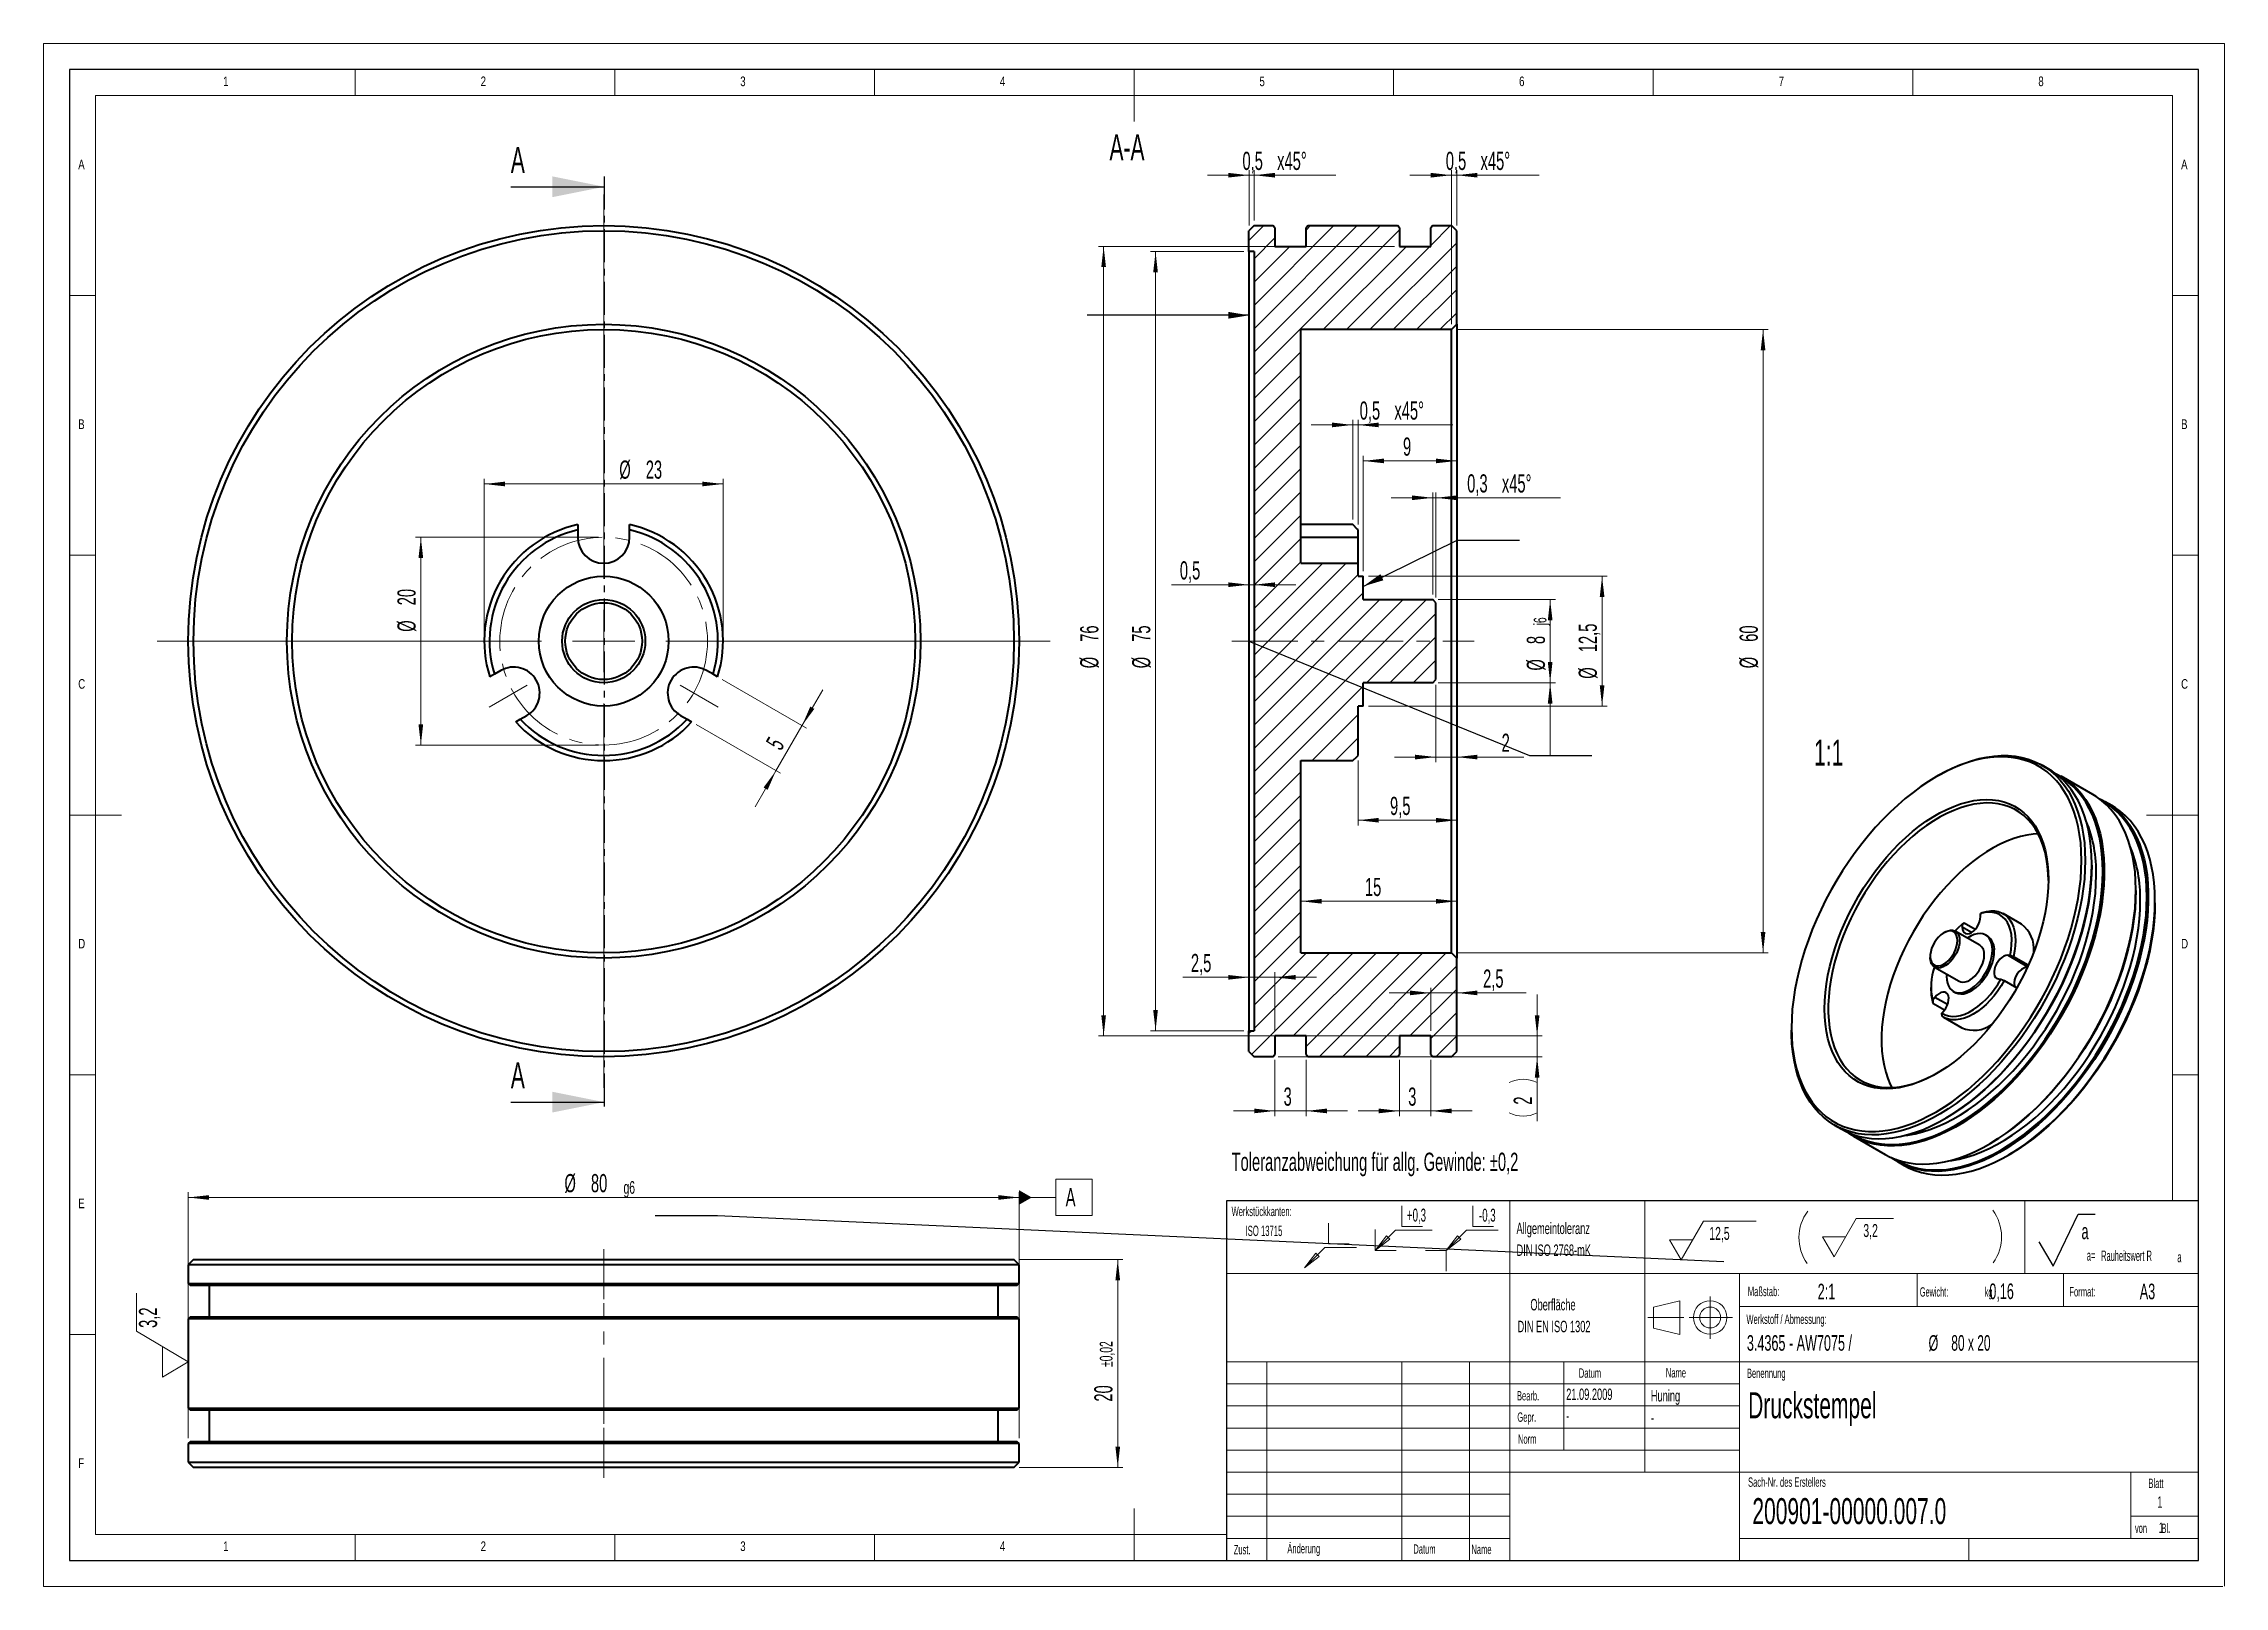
# Model space of a CAD drawing. Header units: millimetres. Extents: x 0 to 420, y 0 to 297.
import ezdxf

# ---------------------------------------------------------------- set-up
doc = ezdxf.new("R2010")
doc.units = ezdxf.units.MM
doc.linetypes.add('CENTER', pattern=[10.16, 6.35, -1.27, 1.27, -1.27])
doc.linetypes.add('CENTERX2', pattern=[20.32, 12.7, -2.54, 2.54, -2.54])
doc.layers.add('SLD-0', color=7, linetype='Continuous')
doc.styles.add('SLDTEXTSTYLE0', font='TXT', dxfattribs={"width": 0.605})
doc.styles.add('SLDTEXTSTYLE1', font='TXT', dxfattribs={"width": 0.554584})
doc.styles.add('SLDTEXTSTYLE2', font='TXT', dxfattribs={"width": 0.491563})
doc.styles.add('SLDTEXTSTYLE3', font='TXT', dxfattribs={"width": 0.75})
doc.styles.add('SLDTEXTSTYLE4', font='TXT', dxfattribs={"width": 0.575})
doc.styles.add('SLDTEXTSTYLE5', font='TXT', dxfattribs={"width": 0.5375})
doc.styles.add('SLDTEXTSTYLE6', font='TXT', dxfattribs={"width": 0.548462})
doc.dimstyles.new('SLDDIMSTYLE0', dxfattribs={"dimtxt": 3.5, "dimasz": 4, "dimexe": 0, "dimexo": 0.0625, "dimgap": 0.875, "dimtad": 1, "dimlfac": 0.5, "dimrnd": 1e-09, "dimzin": 12, "dimdsep": 46, "dimtxsty": 'SLDTEXTSTYLE0', "dimsah": 1, "dimcen": 0.09, "dimadec": 0, "dimazin": 0, "dimtfac": 1, "dimtofl": 0, "dimtmove": 0, "dimatfit": 3, "dimfxl": 1, "dimfrac": 2, "dimtolj": 1, "dimtzin": 12, "dimarcsym": 0})
doc.dimstyles.new('SLDDIMSTYLE1', dxfattribs={"dimtxt": 3.5, "dimasz": 4, "dimexe": 0, "dimexo": 0.0625, "dimgap": 0.875, "dimtad": 1, "dimlfac": 0.5, "dimrnd": 1e-09, "dimzin": 12, "dimdsep": 46, "dimtxsty": 'SLDTEXTSTYLE0', "dimsah": 1, "dimcen": 0.09, "dimadec": 0, "dimazin": 0, "dimtfac": 1, "dimtofl": 0, "dimtmove": 0, "dimatfit": 3, "dimfxl": 1, "dimfrac": 2, "dimtolj": 1, "dimtzin": 12, "dimarcsym": 0})
doc.dimstyles.new('SLDDIMSTYLE2', dxfattribs={"dimtxt": 3.5, "dimasz": 4, "dimexe": 0, "dimexo": 0.0625, "dimgap": 0.875, "dimtad": 1, "dimlfac": 0.5, "dimrnd": 1e-09, "dimzin": 12, "dimdsep": 46, "dimtxsty": 'SLDTEXTSTYLE0', "dimsah": 1, "dimcen": 0.09, "dimadec": 0, "dimazin": 0, "dimtfac": 1, "dimtofl": 0, "dimtmove": 0, "dimatfit": 3, "dimfxl": 1, "dimfrac": 2, "dimtolj": 1, "dimtzin": 12, "dimarcsym": 0})
doc.dimstyles.new('SLDDIMSTYLE3', dxfattribs={"dimtxt": 3.5, "dimasz": 4, "dimexe": 0, "dimexo": 0.0625, "dimgap": 0.875, "dimtad": 1, "dimlfac": 0.5, "dimrnd": 1e-09, "dimzin": 12, "dimdsep": 46, "dimtxsty": 'SLDTEXTSTYLE0', "dimsah": 1, "dimcen": 0.09, "dimadec": 0, "dimazin": 0, "dimtol": 1, "dimtp": 0.02, "dimtm": 0.02, "dimtfac": 1, "dimtofl": 0, "dimtmove": 0, "dimatfit": 3, "dimfxl": 1, "dimfrac": 2, "dimtolj": 1, "dimarcsym": 0})
doc.dimstyles.new('SLDDIMSTYLE5', dxfattribs={"dimtxt": 0, "dimasz": 4, "dimexe": 0, "dimexo": 0.0625, "dimgap": 0, "dimtad": 0, "dimtih": 1, "dimtoh": 1, "dimdec": 0, "dimrnd": 1e-09, "dimzin": 0, "dimdsep": 46, "dimtxsty": 'Standard', "dimblk1": 'NONE', "dimblk2": 'NONE', "dimsah": 1, "dimcen": 0.09, "dimadec": 0, "dimazin": 0, "dimtfac": 4, "dimtdec": 0, "dimtofl": 0, "dimtmove": 0, "dimatfit": 3, "dimldrblk": 'NONE', "dimfxl": 1, "dimfrac": 2, "dimtolj": 1, "dimtzin": 0, "dimarcsym": 0})
doc.dimstyles.new('SLDDIMSTYLE6', dxfattribs={"dimtxt": 3.5, "dimasz": 4, "dimexe": 0, "dimexo": 0.0625, "dimgap": 0.875, "dimtad": 1, "dimlfac": 0.5, "dimrnd": 1e-09, "dimzin": 12, "dimdsep": 46, "dimtxsty": 'SLDTEXTSTYLE0', "dimsah": 1, "dimcen": 0.09, "dimadec": 0, "dimazin": 0, "dimtfac": 1, "dimtofl": 0, "dimtmove": 0, "dimatfit": 3, "dimfxl": 1, "dimfrac": 2, "dimtolj": 1, "dimtzin": 12, "dimarcsym": 0})
doc.dimstyles.new('SLDDIMSTYLE7', dxfattribs={"dimtxt": 0, "dimasz": 4, "dimexe": 0, "dimexo": 0.0625, "dimgap": 0, "dimtad": 0, "dimtih": 1, "dimtoh": 1, "dimdec": 0, "dimrnd": 1e-09, "dimzin": 0, "dimdsep": 46, "dimtxsty": 'Standard', "dimsah": 1, "dimcen": 0.09, "dimadec": 0, "dimazin": 0, "dimtfac": 4, "dimtdec": 0, "dimtofl": 0, "dimtmove": 0, "dimatfit": 3, "dimfxl": 1, "dimfrac": 2, "dimtolj": 1, "dimtzin": 0, "dimarcsym": 0})

msp = doc.modelspace()

# ---------------------------------------------------------------- texts
at = {"color": 7, "linetype": 'Continuous', "lineweight": 0, "attachment_point": 1}
for s, insert, char_height, style in [('1', (34.583, 290.668), 1.852, 'SLDTEXTSTYLE3'), ('2', (84.167, 290.668), 1.852, 'SLDTEXTSTYLE3'), ('3', (134.167, 290.668), 1.852, 'SLDTEXTSTYLE3'), ('4', (184.167, 290.668), 1.852, 'SLDTEXTSTYLE3'), ('5', (234.167, 290.668), 1.852, 'SLDTEXTSTYLE3'), ('6', (284.167, 290.668), 1.852, 'SLDTEXTSTYLE3'), ('7', (334.167, 290.668), 1.852, 'SLDTEXTSTYLE3'), ('8', (384.167, 290.668), 1.852, 'SLDTEXTSTYLE3'), ('A-A', (205.281, 279.554), 5, 'SLDTEXTSTYLE0'), ('A', (6.667, 274.668), 1.852, 'SLDTEXTSTYLE3'), ('A', (411.667, 274.668), 1.852, 'SLDTEXTSTYLE3'), ('B', (6.667, 224.668), 1.852, 'SLDTEXTSTYLE3'), ('B', (411.667, 224.668), 1.852, 'SLDTEXTSTYLE3'), ('C', (6.667, 174.668), 1.852, 'SLDTEXTSTYLE3'), ('C', (411.667, 174.668), 1.852, 'SLDTEXTSTYLE3'), ('1:1', (340.983, 163.03), 5, 'SLDTEXTSTYLE0'), ('D', (6.667, 124.668), 1.852, 'SLDTEXTSTYLE3'), ('D', (411.667, 124.668), 1.852, 'SLDTEXTSTYLE3'), ('E', (6.667, 74.668), 1.852, 'SLDTEXTSTYLE3'), ('Werkstückkanten:    ', (228.795, 73.096), 1.8, 'SLDTEXTSTYLE0'), ('-0,3', (276.454, 72.724), 2.5, 'SLDTEXTSTYLE1'), ('ISO 13715', (231.485, 69.46), 2, 'SLDTEXTSTYLE1'), ('Maßstab:', (328.218, 57.692), 1.8, 'SLDTEXTSTYLE0'), ('2:1', (341.678, 58.28), 3, 'SLDTEXTSTYLE0'), ('Gewicht:                  kg', (361.346, 57.598), 1.8, 'SLDTEXTSTYLE5'), ('0,16', (374.729, 58.322), 3, 'SLDTEXTSTYLE0'), ('Format:', (390.155, 57.624), 1.8, 'SLDTEXTSTYLE0'), ('A3', (403.704, 58.293), 3, 'SLDTEXTSTYLE0'), ('Werkstoff / Abmessung:  ', (327.947, 52.344), 1.8, 'SLDTEXTSTYLE0'), ('Name', (312.431, 42.029), 1.8, 'SLDTEXTSTYLE0'), ('21.09.2009', (293.239, 38.092), 2.2, 'SLDTEXTSTYLE0'), ('Datum', (295.665, 41.98), 1.8, 'SLDTEXTSTYLE0'), ('Huning', (309.539, 37.81), 2.2, 'SLDTEXTSTYLE0'), ('Benennung', (328.046, 41.952), 1.8, 'SLDTEXTSTYLE0'), ('Bearb.', (283.751, 37.607), 1.8, 'SLDTEXTSTYLE0'), ('Druckstempel', (328.275, 37.378), 5, 'SLDTEXTSTYLE0'), ('Gepr.', (283.822, 33.502), 1.8, 'SLDTEXTSTYLE0'), ('-', (293.225, 34), 2.2, 'SLDTEXTSTYLE0'), ('-', (309.543, 33.581), 2.2, 'SLDTEXTSTYLE0'), ('Norm', (283.95, 29.272), 1.8, 'SLDTEXTSTYLE0'), ('F', (6.667, 24.668), 1.852, 'SLDTEXTSTYLE3'), ('Sach-Nr. des Erstellers', (328.267, 20.988), 1.8, 'SLDTEXTSTYLE0'), ('200901-00000.007.0', (329.095, 17.004), 5, 'SLDTEXTSTYLE0'), ('Blatt', (405.364, 20.762), 1.8, 'SLDTEXTSTYLE0'), ('1', (407.082, 17.348), 2.2, 'SLDTEXTSTYLE0'), ('1', (34.583, 8.668), 1.852, 'SLDTEXTSTYLE3'), ('2', (84.167, 8.668), 1.852, 'SLDTEXTSTYLE3'), ('3', (134.167, 8.668), 1.852, 'SLDTEXTSTYLE3'), ('4', (184.167, 8.668), 1.852, 'SLDTEXTSTYLE3'), ('Änderung', (239.537, 8.181), 1.8, 'SLDTEXTSTYLE0'), ('von       Bl.', (402.782, 12.104), 1.8, 'SLDTEXTSTYLE6'), ('1', (407.365, 12.307), 2, 'SLDTEXTSTYLE0'), ('Zust.', (229.206, 7.983), 1.8, 'SLDTEXTSTYLE0'), ('Datum', (263.799, 8.102), 1.8, 'SLDTEXTSTYLE0'), ('Name', (274.976, 8.031), 1.8, 'SLDTEXTSTYLE0')]:
    msp.add_mtext(s, dxfattribs=dict(at, insert=insert, char_height=char_height, style=style))
at = {"color": 7, "linetype": 'Continuous', "char_height": 5, "attachment_point": 1, "style": 'SLDTEXTSTYLE0'}
for insert in [(89.982, 277.11), (89.982, 100.902)]:
    msp.add_mtext('A', dxfattribs=dict(at, insert=insert))
at = {"color": 8, "linetype": 'Continuous', "lineweight": 0, "insert": (228.795, 83.504), "char_height": 3.5, "attachment_point": 1, "style": 'SLDTEXTSTYLE0'}
msp.add_mtext('Toleranzabweichung für allg. Gewinde: ±0,2', dxfattribs=at)

# ---------------------------------------------------------------- blocks, each defined once
blk = doc.blocks.new('Block23')
at = {"color": 7, "linetype": 'Continuous', "lineweight": 0}
blk.add_arc((-6.86, 4.98), 8.57, 324.4695, 36.7808, dxfattribs=at)
blk = doc.blocks.new('Block24')
at = {"layer": 'SLD-0', "color": 7, "linetype": 'Continuous', "lineweight": 0}
for p, q in [((6.51, 7.42), (2.23, 0)), ((6.51, 7.42), (13.68, 7.42)), ((2.23, 0), (0, 3.86)), ((0, 3.86), (4.46, 3.86))]:
    blk.add_line(p, q, dxfattribs=at)
at = {"layer": 'SLD-0', "insert": (7.87, 6.34), "char_height": 2.5, "attachment_point": 1, "style": 'SLDTEXTSTYLE0'}
blk.add_mtext('3,2', dxfattribs=at)
blk = doc.blocks.new('Block25')
at = {"color": 7, "linetype": 'Continuous', "lineweight": 0}
blk.add_arc((8.57, 4.98), 8.57, 143.2192, 215.5305, dxfattribs=at)
blk = doc.blocks.new('Block26')
at = {"color": 9, "linetype": 'Continuous', "lineweight": 0}
for p, q in [((5.1, 4.6), (5.1, 8.6)), ((5.1, 4.6), (9.1, 4.6)), ((0, 0), (0, 4)), ((0, 0), (3.9, 3.9)), ((0, 0), (2.15, 2.8)), ((0, 0), (2.8, 2.15)), ((0, 0), (4, 0)), ((2.15, 2.8), (2.8, 2.15)), ((3.9, 3.9), (10.96, 3.9))]:
    blk.add_line(p, q, dxfattribs=at)
at = {"color": 7, "linetype": 'Continuous', "lineweight": 0, "insert": (6.11, 8.05), "char_height": 2.5, "attachment_point": 1, "style": 'SLDTEXTSTYLE1'}
blk.add_mtext('+0,3', dxfattribs=at)
blk = doc.blocks.new('Block27')
at = {"color": 9, "linetype": 'Continuous', "lineweight": 0}
for p, q in [((4.596194, 4.596194), (4.596194, 8.596194)), ((4.596194, 4.596194), (8.596194, 4.596194)), ((0, 0), (3.896194, 3.896194)), ((0, 0), (2.149051, 2.800697)), ((0, 0), (2.800697, 2.14905)), ((2.149051, 2.800697), (2.800697, 2.14905)), ((3.896194, 3.896194), (10.010473, 3.896194))]:
    blk.add_line(p, q, dxfattribs=at)
blk = doc.blocks.new('Block22')
at = {"color": 7, "linetype": 'Continuous', "lineweight": 0}
for p, q in [((2.23, 0), (6.51, 7.42)), ((6.51, 7.42), (16.66, 7.42)), ((0, 3.86), (4.46, 3.86)), ((0, 3.86), (2.23, 0))]:
    blk.add_line(p, q, dxfattribs=at)
at = {"color": 7, "linetype": 'Continuous', "lineweight": 0, "insert": (7.63, 6.32), "char_height": 2.5, "attachment_point": 1, "style": 'SLDTEXTSTYLE0'}
blk.add_mtext('12,5', dxfattribs=at)
blk = doc.blocks.new('Block28')
at = {"layer": 'SLD-0'}
for p, q in [((2.77, 0), (7.58, 10.04)), ((7.58, 10.04), (10.86, 10.04)), ((0, 4.71), (2.77, 0))]:
    blk.add_line(p, q, dxfattribs=at)
at = {"layer": 'SLD-0', "attachment_point": 1}
for s, insert, char_height, style in [('a', (8.22, 8.23), 3, 'SLDTEXTSTYLE0'), ('a=', (9.24, 3.08), 2, 'SLDTEXTSTYLE2'), ('Rauheitswert R', (12.01, 3.03), 2, 'SLDTEXTSTYLE2'), ('a', (26.68, 2.77), 2, 'SLDTEXTSTYLE2')]:
    blk.add_mtext(s, dxfattribs=dict(at, insert=insert, char_height=char_height, style=style))
blk = doc.blocks.new('SW_NOTE_0')
at = {"color": 0, "linetype": 'Continuous', "lineweight": 0, "char_height": 3, "attachment_point": 1}
for s, insert, style in [('3.4365 - AW7075 / ', (0, 3.87), 'SLDTEXTSTYLE0'), ('%%c', (34.98, 3.87), 'SLDTEXTSTYLE0'), ('80 x 20', (39.36, 3.87), 'SLDTEXTSTYLE4')]:
    blk.add_mtext(s, dxfattribs=dict(at, insert=insert, style=style))
blk = doc.blocks.new('SW_NOTE_1')
at = {"color": 0, "linetype": 'Continuous', "lineweight": 0, "char_height": 2.2, "attachment_point": 1, "style": 'SLDTEXTSTYLE0'}
for s, insert in [('     Oberfläche', (0, 2.84)), ('DIN EN ISO 1302', (0, -1.36))]:
    blk.add_mtext(s, dxfattribs=dict(at, insert=insert))
blk = doc.blocks.new('SW_NOTE_2')
at = {"color": 0, "linetype": 'Continuous', "lineweight": 0, "char_height": 2.2, "attachment_point": 1, "style": 'SLDTEXTSTYLE0'}
for s, insert in [('Allgemeintoleranz', (0, 2.84)), ('DIN ISO 2768-mK', (0, -1.36))]:
    blk.add_mtext(s, dxfattribs=dict(at, insert=insert))
blk = doc.blocks.new('*D11')
at = {"color": 7, "linetype": 'Continuous', "lineweight": 15}
for p, q in [((106.87, 201.97), (71.65, 201.97)), ((72.65, 161.97), (72.65, 201.97)), ((106.87, 161.97), (71.65, 161.97))]:
    blk.add_line(p, q, dxfattribs=at)
for points in [[(72.65, 201.97), (72.2, 197.97), (73.1, 197.97)], [(72.65, 161.97), (73.1, 165.97), (72.2, 165.97)]]:
    blk.add_solid(points, dxfattribs=at)
at = {"color": 7, "linetype": 'Continuous', "lineweight": 15, "char_height": 3.5, "attachment_point": 1, "rotation": 90, "style": 'SLDTEXTSTYLE0'}
for s, insert in [('20', (68.14, 188.88)), ('%%c', (68.14, 183.78))]:
    blk.add_mtext(s, dxfattribs=dict(at, insert=insert))
blk = doc.blocks.new('*D12')
at = {"color": 7, "linetype": 'Continuous', "lineweight": 15}
for p, q in [((130.67, 174.58), (146.91, 165.2)), ((146.05, 165.7), (150.05, 172.63)), ((125.67, 165.92), (141.91, 156.54)), ((141.05, 157.04), (146.05, 165.7)), ((141.05, 157.04), (137.05, 150.11))]:
    blk.add_line(p, q, dxfattribs=at)
for points in [[(146.05, 165.7), (148.44, 168.94), (147.66, 169.39)], [(141.05, 157.04), (138.66, 153.8), (139.44, 153.35)]]:
    blk.add_solid(points, dxfattribs=at)
at = {"color": 7, "linetype": 'Continuous', "lineweight": 15, "insert": (138.97, 162.47), "char_height": 3.5, "attachment_point": 1, "rotation": 60, "style": 'SLDTEXTSTYLE0'}
blk.add_mtext('5', dxfattribs=at)
blk = doc.blocks.new('*D13')
at = {"color": 7, "linetype": 'Continuous', "lineweight": 15}
for p, q in [((84.87, 182.97), (84.87, 213.23)), ((84.87, 212.23), (130.87, 212.23)), ((130.87, 182.97), (130.87, 213.23))]:
    blk.add_line(p, q, dxfattribs=at)
for points in [[(84.87, 212.23), (88.87, 211.78), (88.87, 212.68)], [(130.87, 212.23), (126.87, 212.68), (126.87, 211.78)]]:
    blk.add_solid(points, dxfattribs=at)
at = {"color": 7, "linetype": 'Continuous', "lineweight": 15, "char_height": 3.5, "attachment_point": 1, "style": 'SLDTEXTSTYLE0'}
for s, insert in [('%%c', (110.87, 216.75)), ('23', (115.97, 216.75))]:
    blk.add_mtext(s, dxfattribs=dict(at, insert=insert))
blk = doc.blocks.new('SW_CENTERMARKSYMBOL_0')
at = {"color": 0, "linetype": 'Continuous', "lineweight": 0}
for p, q in [((0, 12), (0, 86)), ((0, 0), (0, 6)), ((-12, 0), (-86, 0)), ((0, 0), (-6, 0)), ((0, 0), (0, -6)), ((0, 0), (6, 0)), ((12, 0), (86, 0)), ((0, -12), (0, -86))]:
    blk.add_line(p, q, dxfattribs=at)
blk = doc.blocks.new('SW_CENTERMARKSYMBOL_1')
at = {"color": 0, "linetype": 'Continuous', "lineweight": 0}
for p, q in [((0, 12), (0, 16.75)), ((0, 0), (0, 6)), ((-12, 0), (-16.75, 0)), ((0, 0), (-6, 0)), ((0, 0), (0, -6)), ((0, 0), (6, 0)), ((12, 0), (16.75, 0)), ((0, -12), (0, -16.75))]:
    blk.add_line(p, q, dxfattribs=at)
blk = doc.blocks.new('*D16')
at = {"color": 7, "linetype": 'Continuous', "lineweight": 15}
for p, q in [((27.87, 28.52), (27.87, 75.88)), ((187.87, 28.52), (187.87, 75.88)), ((27.87, 74.88), (117.79, 74.88)), ((27.87, 74.88), (187.87, 74.88))]:
    blk.add_line(p, q, dxfattribs=at)
for points in [[(27.87, 74.88), (31.87, 74.43), (31.87, 75.33)], [(187.87, 74.88), (183.87, 75.33), (183.87, 74.43)]]:
    blk.add_solid(points, dxfattribs=at)
at = {"color": 7, "linetype": 'Continuous', "lineweight": 15, "attachment_point": 1, "style": 'SLDTEXTSTYLE0'}
for s, insert, char_height in [('%%c', (100.31, 79.39), 3.5), ('80', (105.41, 79.39), 3.5), ('g6', (111.69, 78.04), 2.45)]:
    blk.add_mtext(s, dxfattribs=dict(at, insert=insert, char_height=char_height))
blk = doc.blocks.new('*D17')
at = {"color": 7, "linetype": 'Continuous', "lineweight": 15}
for p, q in [((187.87, 62.92), (207.87, 62.92)), ((206.87, 62.92), (206.87, 22.92)), ((187.87, 22.92), (207.87, 22.92))]:
    blk.add_line(p, q, dxfattribs=at)
for points in [[(206.87, 62.92), (206.42, 58.92), (207.32, 58.92)], [(206.87, 22.92), (207.32, 26.92), (206.42, 26.92)]]:
    blk.add_solid(points, dxfattribs=at)
at = {"color": 7, "linetype": 'Continuous', "lineweight": 15, "attachment_point": 1, "rotation": 90, "style": 'SLDTEXTSTYLE0'}
for s, insert, char_height in [('±0,02', (203.41, 42.26), 2.45), ('20', (202.35, 35.58), 3.5)]:
    blk.add_mtext(s, dxfattribs=dict(at, insert=insert, char_height=char_height))
blk = doc.blocks.new('_NONE')
blk = doc.blocks.new('SW_SFSYMBOL_0')
at = {"color": 0, "linetype": 'Continuous', "lineweight": 0}
for p, q in [((-5, -0.65), (-5, 6.68)), ((5, -6.54), (-5, -0.65)), ((0, -3.6), (0, -9.49)), ((5, -6.54), (0, -9.49))]:
    blk.add_line(p, q, dxfattribs=at)
at = {"color": 0, "linetype": 'Continuous', "lineweight": 0, "insert": (-4.51, 0), "char_height": 3.5, "attachment_point": 1, "rotation": 90, "style": 'SLDTEXTSTYLE0'}
blk.add_mtext('3,2', dxfattribs=at)
blk = doc.blocks.new('SW_DATUMTAG_0')
at = {"color": 0, "linetype": 'Continuous', "lineweight": 0}
for p, q in [((-1.9, -0.81), (-1.9, 6.19)), ((-1.9, 6.19), (5.1, 6.19)), ((5.1, 6.19), (5.1, -0.81)), ((-8.98, 2.69), (-1.9, 2.69)), ((5.1, -0.81), (-1.9, -0.81))]:
    blk.add_line(p, q, dxfattribs=at)
blk.add_solid([(-8.98, 1.29), (-8.98, 4.09), (-6.53, 2.69)], dxfattribs=at)
at = {"color": 0, "linetype": 'Continuous', "lineweight": 0, "insert": (0, 4.51, 0.2), "char_height": 3.5, "attachment_point": 1, "style": 'SLDTEXTSTYLE0'}
blk.add_mtext('A', dxfattribs=at)
blk = doc.blocks.new('*D21')
at = {"color": 7, "linetype": 'Continuous', "lineweight": 15}
for p, q in [((272.15, 241.97), (332.15, 241.97)), ((331.15, 241.97), (331.15, 121.97)), ((272.15, 121.97), (332.15, 121.97))]:
    blk.add_line(p, q, dxfattribs=at)
for points in [[(331.15, 241.97), (330.7, 237.97), (331.6, 237.97)], [(331.15, 121.97), (331.6, 125.97), (330.7, 125.97)]]:
    blk.add_solid(points, dxfattribs=at)
at = {"color": 7, "linetype": 'Continuous', "lineweight": 15, "char_height": 3.5, "attachment_point": 1, "rotation": 90, "style": 'SLDTEXTSTYLE0'}
for s, insert in [('60', (326.64, 181.85)), ('%%c', (326.64, 176.75))]:
    blk.add_mtext(s, dxfattribs=dict(at, insert=insert))
blk = doc.blocks.new('*D22')
at = {"color": 7, "linetype": 'Continuous', "lineweight": 15}
for p, q in [((271.15, 271.67), (263.15, 271.67)), ((271.15, 242.97), (271.15, 272.67)), ((271.15, 271.67), (272.15, 271.67)), ((272.15, 261.97), (272.15, 272.67)), ((272.15, 271.67), (288, 271.67))]:
    blk.add_line(p, q, dxfattribs=at)
for points in [[(271.15, 271.67), (267.15, 272.12), (267.15, 271.22)], [(272.15, 271.67), (276.15, 271.22), (276.15, 272.12)]]:
    blk.add_solid(points, dxfattribs=at)
at = {"color": 7, "linetype": 'Continuous', "lineweight": 15, "char_height": 3.5, "attachment_point": 1, "style": 'SLDTEXTSTYLE0'}
for s, insert in [('0,5', (270.05, 276.18)), ('x45°', (276.74, 276.18))]:
    blk.add_mtext(s, dxfattribs=dict(at, insert=insert))
blk = doc.blocks.new('*D23')
at = {"color": 7, "linetype": 'Continuous', "lineweight": 15}
blk.add_line((272.15, 131.9), (242.15, 131.9), dxfattribs=at)
for points in [[(242.15, 131.9), (246.15, 131.45), (246.15, 132.35)], [(272.15, 131.9), (268.15, 132.35), (268.15, 131.45)]]:
    blk.add_solid(points, dxfattribs=at)
at = {"color": 7, "linetype": 'Continuous', "lineweight": 15, "insert": (254.48, 136.41), "char_height": 3.5, "attachment_point": 1, "style": 'SLDTEXTSTYLE0'}
blk.add_mtext('15', dxfattribs=at)
blk = doc.blocks.new('*D24')
at = {"color": 7, "linetype": 'Continuous', "lineweight": 15}
for p, q in [((260.15, 257.97), (203.15, 257.97)), ((204.15, 105.97), (204.15, 257.97)), ((260.15, 105.97), (203.15, 105.97))]:
    blk.add_line(p, q, dxfattribs=at)
for points in [[(204.15, 257.97), (203.7, 253.97), (204.6, 253.97)], [(204.15, 105.97), (204.6, 109.97), (203.7, 109.97)]]:
    blk.add_solid(points, dxfattribs=at)
at = {"color": 7, "linetype": 'Continuous', "lineweight": 15, "char_height": 3.5, "attachment_point": 1, "rotation": 90, "style": 'SLDTEXTSTYLE0'}
for s, insert in [('76', (199.64, 181.85)), ('%%c', (199.64, 176.75))]:
    blk.add_mtext(s, dxfattribs=dict(at, insert=insert))
blk = doc.blocks.new('*D25')
at = {"color": 7, "linetype": 'Continuous', "lineweight": 15}
for p, q in [((232.15, 271.67), (224.15, 271.67)), ((232.15, 261.97), (232.15, 272.67)), ((233.15, 271.67), (232.15, 271.67)), ((233.15, 262.97), (233.15, 272.67)), ((233.15, 271.67), (248.84, 271.67))]:
    blk.add_line(p, q, dxfattribs=at)
for points in [[(232.15, 271.67), (228.15, 272.12), (228.15, 271.22)], [(233.15, 271.67), (237.15, 271.22), (237.15, 272.12)]]:
    blk.add_solid(points, dxfattribs=at)
at = {"color": 7, "linetype": 'Continuous', "lineweight": 15, "char_height": 3.5, "attachment_point": 1, "style": 'SLDTEXTSTYLE0'}
for s, insert in [('0,5', (230.89, 276.18)), ('x45°', (237.57, 276.18))]:
    blk.add_mtext(s, dxfattribs=dict(at, insert=insert))
blk = doc.blocks.new('*D26')
at = {"color": 7, "linetype": 'Continuous', "lineweight": 15}
for p, q in [((237.15, 101.37), (237.15, 90.54)), ((243.15, 101.37), (243.15, 90.54)), ((237.15, 91.54), (229.15, 91.54)), ((237.15, 91.54), (243.15, 91.54)), ((243.15, 91.54), (251.15, 91.54))]:
    blk.add_line(p, q, dxfattribs=at)
for points in [[(237.15, 91.54), (233.15, 91.99), (233.15, 91.09)], [(243.15, 91.54), (247.15, 91.09), (247.15, 91.99)]]:
    blk.add_solid(points, dxfattribs=at)
at = {"color": 7, "linetype": 'Continuous', "lineweight": 15, "insert": (238.81, 96.05), "char_height": 3.5, "attachment_point": 1, "style": 'SLDTEXTSTYLE0'}
blk.add_mtext('3', dxfattribs=at)
blk = doc.blocks.new('*D27')
at = {"color": 7, "linetype": 'Continuous', "lineweight": 15}
for p, q in [((232.15, 107.97), (232.15, 118.26)), ((237.15, 106.97), (237.15, 118.26)), ((232.15, 117.26), (219.38, 117.26)), ((232.15, 117.26), (237.15, 117.26)), ((237.15, 117.26), (245.15, 117.26))]:
    blk.add_line(p, q, dxfattribs=at)
for points in [[(232.15, 117.26), (228.15, 117.71), (228.15, 116.81)], [(237.15, 117.26), (241.15, 116.81), (241.15, 117.71)]]:
    blk.add_solid(points, dxfattribs=at)
at = {"color": 7, "linetype": 'Continuous', "lineweight": 15, "insert": (220.96, 121.77), "char_height": 3.5, "attachment_point": 1, "style": 'SLDTEXTSTYLE0'}
blk.add_mtext('2,5', dxfattribs=at)
blk = doc.blocks.new('*D28')
at = {"color": 7, "linetype": 'Continuous', "lineweight": 15}
for p, q in [((267.15, 114.26), (259.15, 114.26)), ((267.15, 106.97), (267.15, 115.26)), ((267.15, 114.26), (272.15, 114.26)), ((272.15, 114.26), (285.5, 114.26))]:
    blk.add_line(p, q, dxfattribs=at)
for points in [[(267.15, 114.26), (263.15, 114.71), (263.15, 113.81)], [(272.15, 114.26), (276.15, 113.81), (276.15, 114.71)]]:
    blk.add_solid(points, dxfattribs=at)
at = {"color": 7, "linetype": 'Continuous', "lineweight": 15, "insert": (277.23, 118.77), "char_height": 3.5, "attachment_point": 1, "style": 'SLDTEXTSTYLE0'}
blk.add_mtext('2,5', dxfattribs=at)
blk = doc.blocks.new('*D29')
at = {"color": 7, "linetype": 'Continuous', "lineweight": 15}
for p, q in [((261.15, 101.37), (261.15, 90.54)), ((267.15, 101.37), (267.15, 90.54)), ((261.15, 91.54), (253.15, 91.54)), ((261.15, 91.54), (267.15, 91.54)), ((267.15, 91.54), (275.15, 91.54))]:
    blk.add_line(p, q, dxfattribs=at)
for points in [[(261.15, 91.54), (257.15, 91.99), (257.15, 91.09)], [(267.15, 91.54), (271.15, 91.09), (271.15, 91.99)]]:
    blk.add_solid(points, dxfattribs=at)
at = {"color": 7, "linetype": 'Continuous', "lineweight": 15, "insert": (262.81, 96.05), "char_height": 3.5, "attachment_point": 1, "style": 'SLDTEXTSTYLE0'}
blk.add_mtext('3', dxfattribs=at)
blk = doc.blocks.new('*D30')
at = {"color": 7, "linetype": 'Continuous', "lineweight": 15}
for p, q in [((253.15, 158.97), (253.15, 146.5)), ((253.15, 147.5), (272.15, 147.5))]:
    blk.add_line(p, q, dxfattribs=at)
for points in [[(253.15, 147.5), (257.15, 147.05), (257.15, 147.95)], [(272.15, 147.5), (268.15, 147.95), (268.15, 147.05)]]:
    blk.add_solid(points, dxfattribs=at)
at = {"color": 7, "linetype": 'Continuous', "lineweight": 15, "insert": (259.31, 152.01), "char_height": 3.5, "attachment_point": 1, "style": 'SLDTEXTSTYLE0'}
blk.add_mtext('9,5', dxfattribs=at)
blk = doc.blocks.new('*D31')
at = {"color": 7, "linetype": 'Continuous', "lineweight": 15}
for p, q in [((268.15, 173.57), (268.15, 158.66)), ((268.15, 159.66), (260.15, 159.66)), ((268.15, 159.66), (272.15, 159.66)), ((272.15, 159.66), (285.06, 159.66))]:
    blk.add_line(p, q, dxfattribs=at)
for points in [[(268.15, 159.66), (264.15, 160.11), (264.15, 159.21)], [(272.15, 159.66), (276.15, 159.21), (276.15, 160.11)]]:
    blk.add_solid(points, dxfattribs=at)
at = {"color": 7, "linetype": 'Continuous', "lineweight": 15, "insert": (280.8, 164.17), "char_height": 3.5, "attachment_point": 1, "style": 'SLDTEXTSTYLE0'}
blk.add_mtext('2', dxfattribs=at)
blk = doc.blocks.new('*D32')
at = {"color": 7, "linetype": 'Continuous', "lineweight": 15}
for p, q in [((254.15, 195.47), (254.15, 217.67)), ((254.15, 216.67), (272.15, 216.67))]:
    blk.add_line(p, q, dxfattribs=at)
for points in [[(254.15, 216.67), (258.15, 216.22), (258.15, 217.12)], [(272.15, 216.67), (268.15, 217.12), (268.15, 216.22)]]:
    blk.add_solid(points, dxfattribs=at)
at = {"color": 7, "linetype": 'Continuous', "lineweight": 15, "insert": (261.81, 221.18), "char_height": 3.5, "attachment_point": 1, "style": 'SLDTEXTSTYLE0'}
blk.add_mtext('9', dxfattribs=at)
blk = doc.blocks.new('*D33')
at = {"color": 7, "linetype": 'Continuous', "lineweight": 15}
for p, q in [((268.55, 189.97), (291.15, 189.97)), ((290.15, 189.97), (290.15, 173.97)), ((268.55, 173.97), (291.15, 173.97)), ((290.15, 173.97), (290.15, 159.96)), ((290.15, 159.96), (298.15, 159.96))]:
    blk.add_line(p, q, dxfattribs=at)
for points in [[(290.15, 189.97), (289.7, 185.97), (290.6, 185.97)], [(290.15, 173.97), (290.6, 177.97), (289.7, 177.97)], [(290.15, 173.97), (289.7, 169.97), (290.6, 169.97)]]:
    blk.add_solid(points, dxfattribs=at)
at = {"color": 7, "linetype": 'Continuous', "lineweight": 15, "attachment_point": 1, "rotation": 90, "style": 'SLDTEXTSTYLE0'}
for s, insert, char_height in [('j6', (286.99, 185.02), 2.45), ('8', (285.64, 181.41), 3.5), ('%%c', (285.64, 176.31), 3.5)]:
    blk.add_mtext(s, dxfattribs=dict(at, insert=insert, char_height=char_height))
blk = doc.blocks.new('*D34')
at = {"color": 7, "linetype": 'Continuous', "lineweight": 15}
for p, q in [((255.15, 194.47), (301.15, 194.47)), ((300.15, 194.47), (300.15, 169.47)), ((255.15, 169.47), (301.15, 169.47))]:
    blk.add_line(p, q, dxfattribs=at)
for points in [[(300.15, 194.47), (299.7, 190.47), (300.6, 190.47)], [(300.15, 169.47), (300.6, 173.47), (299.7, 173.47)]]:
    blk.add_solid(points, dxfattribs=at)
at = {"color": 7, "linetype": 'Continuous', "lineweight": 15, "char_height": 3.5, "attachment_point": 1, "rotation": 90, "style": 'SLDTEXTSTYLE0'}
for s, insert in [('12,5', (295.64, 179.84)), ('%%c', (295.64, 174.74))]:
    blk.add_mtext(s, dxfattribs=dict(at, insert=insert))
blk = doc.blocks.new('*D35')
at = {"color": 7, "linetype": 'Continuous', "lineweight": 15}
for p, q in [((252.15, 223.6), (244.15, 223.6)), ((252.15, 205.42), (252.15, 224.6)), ((252.15, 223.6), (253.15, 223.6)), ((253.15, 204.4), (253.15, 224.6)), ((253.15, 223.6), (271.41, 223.6))]:
    blk.add_line(p, q, dxfattribs=at)
for points in [[(252.15, 223.6), (248.15, 224.05), (248.15, 223.15)], [(253.15, 223.6), (257.15, 223.15), (257.15, 224.05)]]:
    blk.add_solid(points, dxfattribs=at)
at = {"color": 7, "linetype": 'Continuous', "lineweight": 15, "char_height": 3.5, "attachment_point": 1, "style": 'SLDTEXTSTYLE0'}
for s, insert in [('0,5', (253.47, 228.12)), ('x45°', (260.15, 228.12))]:
    blk.add_mtext(s, dxfattribs=dict(at, insert=insert))
blk = doc.blocks.new('*D36')
at = {"color": 7, "linetype": 'Continuous', "lineweight": 15}
for p, q in [((267.55, 190.97), (267.55, 210.57)), ((268.15, 190.37), (268.15, 210.57)), ((267.55, 209.57), (259.55, 209.57)), ((268.15, 209.57), (267.55, 209.57)), ((268.15, 209.57), (292.11, 209.57))]:
    blk.add_line(p, q, dxfattribs=at)
for points in [[(267.55, 209.57), (263.55, 210.02), (263.55, 209.12)], [(268.15, 209.57), (272.15, 209.12), (272.15, 210.02)]]:
    blk.add_solid(points, dxfattribs=at)
at = {"color": 7, "linetype": 'Continuous', "lineweight": 15, "char_height": 3.5, "attachment_point": 1, "style": 'SLDTEXTSTYLE0'}
for s, insert in [('0,3', (274.17, 214.09)), ('x45°', (280.85, 214.09))]:
    blk.add_mtext(s, dxfattribs=dict(at, insert=insert))
blk = doc.blocks.new('*D37')
at = {"color": 7, "linetype": 'Continuous', "lineweight": 15}
for p, q in [((287.64, 105.97), (287.64, 113.97)), ((244.15, 105.97), (288.64, 105.97)), ((287.64, 101.97), (287.64, 105.97)), ((237.75, 101.97), (288.64, 101.97)), ((287.64, 101.97), (287.64, 89.57))]:
    blk.add_line(p, q, dxfattribs=at)
for centre, start, end in [((284.95, 91.63), 63.4349, 116.5651), ((284.95, 96.53), 243.4349, 296.5651)]:
    blk.add_arc(centre, 6, start, end, dxfattribs=at)
for points in [[(287.64, 105.97), (288.09, 109.97), (287.19, 109.97)], [(287.64, 101.97), (287.19, 97.97), (288.09, 97.97)]]:
    blk.add_solid(points, dxfattribs=at)
at = {"color": 7, "linetype": 'Continuous', "lineweight": 15, "insert": (283.12, 92.74), "char_height": 3.5, "attachment_point": 1, "rotation": 90, "style": 'SLDTEXTSTYLE0'}
blk.add_mtext('2', dxfattribs=at)
blk = doc.blocks.new('*D38')
at = {"color": 7, "linetype": 'Continuous', "lineweight": 15}
for p, q in [((231.15, 256.97), (213.15, 256.97)), ((214.15, 256.97), (214.15, 106.97)), ((231.15, 106.97), (213.15, 106.97))]:
    blk.add_line(p, q, dxfattribs=at)
for points in [[(214.15, 256.97), (213.7, 252.97), (214.6, 252.97)], [(214.15, 106.97), (214.6, 110.97), (213.7, 110.97)]]:
    blk.add_solid(points, dxfattribs=at)
at = {"color": 7, "linetype": 'Continuous', "lineweight": 15, "char_height": 3.5, "attachment_point": 1, "rotation": 90, "style": 'SLDTEXTSTYLE0'}
for s, insert in [('75', (209.64, 181.85)), ('%%c', (209.64, 176.75))]:
    blk.add_mtext(s, dxfattribs=dict(at, insert=insert))
blk = doc.blocks.new('*D39')
at = {"color": 7, "linetype": 'Continuous', "lineweight": 15}
for p, q in [((232.15, 192.84), (217.25, 192.84)), ((233.15, 192.84), (232.15, 192.84)), ((233.15, 192.84), (241.15, 192.84))]:
    blk.add_line(p, q, dxfattribs=at)
for points in [[(232.15, 192.84), (228.15, 193.29), (228.15, 192.39)], [(233.15, 192.84), (237.15, 192.39), (237.15, 193.29)]]:
    blk.add_solid(points, dxfattribs=at)
at = {"color": 7, "linetype": 'Continuous', "lineweight": 15, "insert": (218.83, 197.35), "char_height": 3.5, "attachment_point": 1, "style": 'SLDTEXTSTYLE0'}
blk.add_mtext('0,5', dxfattribs=at)

# ---------------------------------------------------------------- dimensions: what is measured, and where the dimension line sits
at = {"color": 7, "linetype": 'Continuous', "lineweight": 15}
for base, p1, p2, text, dimstyle, picture, middle in [((232.148, 271.672), (233.148, 261.973), (232.148, 260.973), '<>x45°', 'SLDDIMSTYLE1', '*D25', (239.072, 271.672)), ((272.148, 271.672), (271.148, 241.973), (272.148, 260.973), '<>x45°', 'SLDDIMSTYLE1', '*D22', (278.233, 271.672)), ((253.148, 223.605), (252.148, 204.423), (253.148, 203.397), '<>x45°', 'SLDDIMSTYLE1', '*D35', (261.647, 223.605)), ((130.865, 212.234), (84.865, 181.973), (130.865, 181.973), '%%c<>', 'SLDDIMSTYLE0', '*D13', (116.095, 212.234)), ((267.548, 209.575), (268.148, 189.372), (267.548, 189.972), '<>x45°', 'SLDDIMSTYLE1', '*D36', (282.346, 209.575)), ((187.865, 74.878), (27.865, 27.52), (187.865, 27.52), '%%c<>g6', 'SLDDIMSTYLE2', '*D16', (107.865, 74.878))]:
    dim = msp.add_linear_dim(base=base, p1=p1, p2=p2, text=text, dimstyle=dimstyle, dxfattribs=at)
    dim.commit()
    dim.dimension.update_dxf_attribs({"geometry": picture, "text_midpoint": middle, "dimtype": 160})
for base, p1, p2, dimstyle, picture, middle in [((232.148, 192.84), (233.148, 256.973), (232.148, 260.973), 'SLDDIMSTYLE1', '*D39', (222.175, 192.84)), ((272.148, 216.669), (254.148, 194.472), (272.148, 260.973), 'SLDDIMSTYLE0', '*D32', (263.148, 216.669)), ((272.148, 159.657), (268.148, 174.574), (272.148, 102.973), 'SLDDIMSTYLE1', '*D31', (282.132, 159.657)), ((272.148, 147.502), (253.148, 159.973), (272.148, 102.973), 'SLDDIMSTYLE0', '*D30', (262.648, 147.502)), ((242.148, 131.901), (272.148, 102.973), (242.148, 121.973), 'SLDDIMSTYLE0', '*D23', (257.148, 131.901)), ((237.148, 117.258), (232.148, 106.973), (237.148, 105.973), 'SLDDIMSTYLE1', '*D27', (224.305, 117.258)), ((272.148, 114.258), (267.148, 105.973), (272.148, 120.973), 'SLDDIMSTYLE1', '*D28', (280.567, 114.258)), ((243.148, 91.539), (237.148, 102.373), (243.148, 102.373), 'SLDDIMSTYLE1', '*D26', (240.148, 91.539)), ((267.148, 91.539), (261.148, 102.373), (267.148, 102.373), 'SLDDIMSTYLE1', '*D29', (264.148, 91.539))]:
    dim = msp.add_linear_dim(base=base, p1=p1, p2=p2, dimstyle=dimstyle, dxfattribs=at)
    dim.commit()
    dim.dimension.update_dxf_attribs({"geometry": picture, "text_midpoint": middle, "dimtype": 160})
for base, p1, p2, text, dimstyle, picture, middle in [((204.148, 257.973), (261.148, 105.973), (261.148, 257.973), '%%c<>', 'SLDDIMSTYLE0', '*D24', (204.148, 181.973)), ((214.148, 106.973), (232.148, 256.973), (232.148, 106.973), '%%c<>', 'SLDDIMSTYLE0', '*D38', (214.148, 181.973)), ((331.148, 121.973), (271.148, 241.973), (271.148, 121.973), '%%c<>', 'SLDDIMSTYLE0', '*D21', (331.148, 181.973)), ((72.647, 201.973), (107.865, 161.973), (107.865, 201.973), '%%c<>', 'SLDDIMSTYLE0', '*D11', (72.647, 189.006)), ((300.148, 169.473), (254.148, 194.472), (254.148, 169.473), '%%c<>', 'SLDDIMSTYLE0', '*D34', (300.148, 181.973)), ((290.148, 173.974), (267.548, 189.972), (267.548, 173.974), '%%c<>j6', 'SLDDIMSTYLE6', '*D33', (290.148, 181.973)), ((287.635, 105.973), (236.748, 101.973), (243.148, 105.973), '(<>)', 'SLDDIMSTYLE1', '*D37', (287.635, 94.079))]:
    dim = msp.add_linear_dim(base=base, p1=p1, p2=p2, angle=90, text=text, dimstyle=dimstyle, dxfattribs=at)
    dim.commit()
    dim.dimension.update_dxf_attribs({"geometry": picture, "text_midpoint": middle, "dimtype": 160})
for base, p1, p2, angle, dimstyle, picture, middle in [((146.046, 165.702), (124.807, 166.418), (129.807, 175.078), 60, 'SLDDIMSTYLE1', '*D12', (143.546, 161.372)), ((206.865, 22.92), (186.865, 62.92), (186.865, 22.92), 90, 'SLDDIMSTYLE3', '*D17', (206.865, 42.92))]:
    dim = msp.add_linear_dim(base=base, p1=p1, p2=p2, angle=angle, dimstyle=dimstyle, dxfattribs=at)
    dim.commit()
    dim.dimension.update_dxf_attribs({"geometry": picture, "text_midpoint": middle, "dimtype": 160})

# ---------------------------------------------------------------- hatches: boundary and pattern name
at = {"linetype": 'Continuous', "lineweight": 0}
h = msp.add_hatch(dxfattribs=at)
h.set_pattern_fill('ANSI31', style=0)
edge = h.paths.add_edge_path(flags=0)
edge.add_line((254.148, 173.974), (267.548, 173.974))
edge.add_spline(control_points=[(267.548, 173.974), (267.748, 174.174), (267.948, 174.374), (268.148, 174.574)], knot_values=[0.0067934, 0.0067934, 0.0067934, 0.0067934, 0.0072177, 0.0072177, 0.0072177, 0.0072177], weights=[1, 1, 1, 1], degree=3, periodic=0)
edge.add_line((268.148, 174.574), (268.148, 189.372))
edge.add_spline(control_points=[(268.148, 189.372), (267.948, 189.572), (267.748, 189.772), (267.548, 189.972)], knot_values=[0.0176443, 0.0176443, 0.0176443, 0.0176443, 0.0180712, 0.0180712, 0.0180712, 0.0180712], weights=[1, 1, 1, 1], degree=3, periodic=0)
edge.add_line((267.548, 189.972), (254.148, 189.972))
edge.add_line((254.148, 189.972), (254.148, 194.472))
edge.add_line((254.148, 194.472), (253.148, 194.472))
edge.add_line((253.148, 194.472), (253.148, 196.974))
edge.add_line((253.148, 196.974), (242.148, 196.974))
edge.add_line((242.148, 196.974), (242.148, 241.973))
edge.add_line((242.148, 241.973), (271.148, 241.973))
edge.add_spline(control_points=[(271.148, 241.973), (271.482, 242.306), (271.815, 242.639), (272.148, 242.973)], knot_values=[0.13773, 0.13773, 0.13773, 0.13773, 0.1384451, 0.1384451, 0.1384451, 0.1384451], weights=[1, 1, 1, 1], degree=3, periodic=0)
edge.add_line((272.148, 242.973), (272.148, 260.973))
edge.add_spline(control_points=[(272.148, 260.973), (271.815, 261.306), (271.482, 261.64), (271.148, 261.973)], knot_values=[0.1802625, 0.1802625, 0.1802625, 0.1802625, 0.1809698, 0.1809698, 0.1809698, 0.1809698], weights=[1, 1, 1, 1], degree=3, periodic=0)
edge.add_line((271.148, 261.973), (267.548, 261.973))
edge.add_spline(control_points=[(267.548, 261.973), (267.415, 261.84), (267.282, 261.706), (267.148, 261.573)], knot_values=[0.0678828, 0.0678828, 0.0678828, 0.0678828, 0.0681656, 0.0681656, 0.0681656, 0.0681656], weights=[1, 1, 1, 1], degree=3, periodic=0)
edge.add_line((267.148, 261.573), (267.148, 257.973))
edge.add_line((267.148, 257.973), (261.148, 257.973))
edge.add_line((261.148, 257.973), (261.148, 261.573))
edge.add_spline(control_points=[(261.148, 261.573), (261.015, 261.706), (260.882, 261.84), (260.748, 261.973)], knot_values=[0.1806858, 0.1806858, 0.1806858, 0.1806858, 0.1809687, 0.1809687, 0.1809687, 0.1809687], weights=[1, 1, 1, 1], degree=3, periodic=0)
edge.add_line((260.748, 261.973), (243.548, 261.973))
edge.add_spline(control_points=[(243.548, 261.973), (243.415, 261.84), (243.282, 261.706), (243.148, 261.573)], knot_values=[0.0678828, 0.0678828, 0.0678828, 0.0678828, 0.0681656, 0.0681656, 0.0681656, 0.0681656], weights=[1, 1, 1, 1], degree=3, periodic=0)
edge.add_line((243.148, 261.573), (243.148, 257.973))
edge.add_line((243.148, 257.973), (237.148, 257.973))
edge.add_line((237.148, 257.973), (237.148, 261.573))
edge.add_spline(control_points=[(237.148, 261.573), (237.015, 261.706), (236.882, 261.84), (236.748, 261.973)], knot_values=[0.1806858, 0.1806858, 0.1806858, 0.1806858, 0.1809687, 0.1809687, 0.1809687, 0.1809687], weights=[1, 1, 1, 1], degree=3, periodic=0)
edge.add_line((236.748, 261.973), (233.148, 261.973))
edge.add_spline(control_points=[(233.148, 261.973), (232.815, 261.64), (232.482, 261.306), (232.148, 260.973)], knot_values=[0.0678839, 0.0678839, 0.0678839, 0.0678839, 0.068591, 0.068591, 0.068591, 0.068591], weights=[1, 1, 1, 1], degree=3, periodic=0)
edge.add_line((232.148, 260.973), (232.148, 256.973))
edge.add_line((232.148, 256.973), (233.148, 256.973))
edge.add_line((233.148, 256.973), (233.148, 106.973))
edge.add_line((233.148, 106.973), (232.148, 106.973))
edge.add_line((232.148, 106.973), (232.148, 102.973))
edge.add_spline(control_points=[(232.148, 102.973), (232.482, 102.64), (232.815, 102.306), (233.148, 101.973)], knot_values=[0.1802625, 0.1802625, 0.1802625, 0.1802625, 0.1809698, 0.1809698, 0.1809698, 0.1809698], weights=[1, 1, 1, 1], degree=3, periodic=0)
edge.add_line((233.148, 101.973), (236.748, 101.973))
edge.add_spline(control_points=[(236.748, 101.973), (236.882, 102.106), (237.015, 102.24), (237.148, 102.373)], knot_values=[0.0678828, 0.0678828, 0.0678828, 0.0678828, 0.0681656, 0.0681656, 0.0681656, 0.0681656], weights=[1, 1, 1, 1], degree=3, periodic=0)
edge.add_line((237.148, 102.373), (237.148, 105.973))
edge.add_line((237.148, 105.973), (243.148, 105.973))
edge.add_line((243.148, 105.973), (243.148, 102.373))
edge.add_spline(control_points=[(243.148, 102.373), (243.282, 102.24), (243.415, 102.106), (243.548, 101.973)], knot_values=[0.1806858, 0.1806858, 0.1806858, 0.1806858, 0.1809687, 0.1809687, 0.1809687, 0.1809687], weights=[1, 1, 1, 1], degree=3, periodic=0)
edge.add_line((243.548, 101.973), (260.748, 101.973))
edge.add_spline(control_points=[(260.748, 101.973), (260.882, 102.106), (261.015, 102.24), (261.148, 102.373)], knot_values=[0.0678828, 0.0678828, 0.0678828, 0.0678828, 0.0681656, 0.0681656, 0.0681656, 0.0681656], weights=[1, 1, 1, 1], degree=3, periodic=0)
edge.add_line((261.148, 102.373), (261.148, 105.973))
edge.add_line((261.148, 105.973), (267.148, 105.973))
edge.add_line((267.148, 105.973), (267.148, 102.373))
edge.add_spline(control_points=[(267.148, 102.373), (267.282, 102.24), (267.415, 102.106), (267.548, 101.973)], knot_values=[0.1806858, 0.1806858, 0.1806858, 0.1806858, 0.1809687, 0.1809687, 0.1809687, 0.1809687], weights=[1, 1, 1, 1], degree=3, periodic=0)
edge.add_line((267.548, 101.973), (271.148, 101.973))
edge.add_spline(control_points=[(271.148, 101.973), (271.482, 102.306), (271.815, 102.64), (272.148, 102.973)], knot_values=[0.0678839, 0.0678839, 0.0678839, 0.0678839, 0.068591, 0.068591, 0.068591, 0.068591], weights=[1, 1, 1, 1], degree=3, periodic=0)
edge.add_line((272.148, 102.973), (272.148, 120.973))
edge.add_spline(control_points=[(272.148, 120.973), (271.815, 121.306), (271.482, 121.64), (271.148, 121.973)], knot_values=[0.0517623, 0.0517623, 0.0517623, 0.0517623, 0.0524694, 0.0524694, 0.0524694, 0.0524694], weights=[1, 1, 1, 1], degree=3, periodic=0)
edge.add_line((271.148, 121.973), (242.148, 121.973))
edge.add_line((242.148, 121.973), (242.148, 158.973))
edge.add_line((242.148, 158.973), (252.148, 158.973))
edge.add_spline(control_points=[(252.148, 158.973), (252.397, 159.222), (252.646, 159.471), (252.896, 159.72), (252.98, 159.805), (253.064, 159.889), (253.148, 159.973)], knot_values=[0.006789, 0.006789, 0.006789, 0.006789, 0.0073174, 0.0073174, 0.0073174, 0.0074961, 0.0074961, 0.0074961, 0.0074961], weights=[1, 1, 1, 1, 1, 1, 1], degree=3, periodic=0)
edge.add_line((253.148, 159.973), (253.148, 169.473))
edge.add_line((253.148, 169.473), (254.148, 169.473))
edge.add_line((254.148, 169.473), (254.148, 173.974))

# ---------------------------------------------------------------- linework, layer by layer
at = {"color": 7, "linetype": 'Continuous', "lineweight": 0}
for p, q in [((0, 297), (0, 0.017)), ((420, 297), (0, 297)), ((419.993, 0.037), (420, 297)), ((60, 287), (60, 292)), ((110, 292), (110, 287)), ((160, 287), (160, 292)), ((210, 292), (210, 282)), ((260, 287), (260, 292)), ((310, 292), (310, 287)), ((360, 287), (360, 292)), ((410, 287), (10, 287)), ((10, 287), (10, 10)), ((410, 287), (410, 74.25)), ((10, 248.5), (5, 248.5)), ((415, 248.5), (410, 248.5)), ((5, 198.5), (10, 198.5)), ((410, 198.5), (415, 198.5)), ((5, 148.5), (15, 148.5)), ((415, 148.5), (405, 148.5)), ((5, 98.5), (10, 98.5)), ((410, 98.5), (415, 98.5)), ((308.4, 60.25), (308.4, 74.25)), ((381.554, 74.25), (381.554, 60.25)), ((308.4, 60.25), (308.4, 22)), ((360.824, 60.25), (360.824, 53.875)), ((389, 60.25), (389, 53.875)), ((415, 53.875), (326.6, 53.875)), ((10, 48.5), (5, 48.5)), ((235.6, 43.25), (235.6, 5)), ((261.6, 5), (261.6, 43.25)), ((274.6, 43.25), (274.6, 5)), ((292.8, 26.25), (292.8, 43.25)), ((326.6, 39), (227.8, 39)), ((326.6, 34.75), (227.8, 34.75)), ((326.6, 30.5), (227.8, 30.5)), ((326.6, 26.25), (227.8, 26.25)), ((282.4, 22), (227.8, 22)), ((402, 9.25), (402, 22)), ((282.4, 17.75), (227.8, 17.75)), ((210, 5), (210, 15)), ((282.4, 13.5), (227.8, 13.5)), ((415, 13.5), (402, 13.5)), ((10, 10), (227.8, 10)), ((60, 5), (60, 10)), ((110, 10), (110, 5)), ((160, 5), (160, 10)), ((326.6, 9.25), (415, 9.25)), ((370.8, 5), (370.8, 9.25)), ((0, 0.017), (419.733, 0.02))]:
    msp.add_line(p, q, dxfattribs=at)
at = {"color": 7, "linetype": 'Continuous', "lineweight": 30}
for p, q in [((415, 292), (5, 292)), ((5, 292), (5, 5.017)), ((415, 74.25), (415, 292)), ((89.982, 269.442), (107.982, 269.442)), ((89.982, 93.234), (107.982, 93.234)), ((227.8, 74.25), (227.8, 5.017)), ((415, 74.25), (227.8, 74.25)), ((415, 5), (415, 74.25)), ((5, 5.017), (227.8, 5.017)), ((227.8, 5.017), (415, 5))]:
    msp.add_line(p, q, dxfattribs=at)
at = {"color": 7, "linetype": 'CENTER', "lineweight": 30}
msp.add_line((107.982, 271.442), (107.982, 91.234), dxfattribs=at)
at = {"color": 7, "linetype": 'Continuous', "lineweight": 40}
for p, q in [((233.148, 261.973), (232.148, 260.973)), ((232.148, 256.973), (232.148, 260.973)), ((233.148, 261.973), (236.748, 261.973)), ((237.148, 261.573), (236.748, 261.973)), ((237.148, 261.573), (237.148, 257.973)), ((243.548, 261.973), (243.148, 261.573)), ((243.148, 257.973), (243.148, 261.573)), ((243.548, 261.973), (260.748, 261.973)), ((261.148, 261.573), (260.748, 261.973)), ((261.148, 261.573), (261.148, 257.973)), ((267.548, 261.973), (267.148, 261.573)), ((267.148, 257.973), (267.148, 261.573)), ((267.548, 261.973), (271.148, 261.973)), ((272.148, 260.973), (271.148, 261.973)), ((272.148, 242.973), (272.148, 260.973)), ((233.148, 256.973), (232.148, 256.973)), ((232.148, 256.973), (232.148, 106.973)), ((233.148, 256.973), (233.148, 106.973)), ((237.148, 257.973), (243.148, 257.973)), ((261.148, 257.973), (267.148, 257.973)), ((271.148, 241.973), (242.148, 241.973)), ((242.148, 196.974), (242.148, 241.973)), ((271.148, 241.973), (272.148, 242.973)), ((271.148, 121.973), (271.148, 241.973)), ((272.148, 242.973), (272.148, 120.973)), ((102.865, 204.423), (102.865, 203.397)), ((102.865, 203.397), (102.865, 201.973)), ((112.865, 203.397), (112.865, 204.423)), ((112.865, 201.973), (112.865, 203.397)), ((252.148, 204.423), (242.148, 204.423)), ((242.148, 201.973), (253.148, 201.973)), ((253.148, 201.973), (253.148, 203.397)), ((253.148, 196.974), (253.148, 201.973)), ((242.148, 196.974), (253.148, 196.974)), ((253.148, 194.472), (253.148, 196.974)), ((253.148, 194.472), (254.148, 194.472)), ((254.148, 189.972), (254.148, 194.472)), ((254.148, 189.972), (267.548, 189.972)), ((268.148, 189.372), (267.548, 189.972)), ((268.148, 174.574), (268.148, 189.372)), ((86.811, 175.591), (85.923, 175.078)), ((88.045, 176.303), (86.811, 175.591)), ((128.919, 175.591), (127.686, 176.303)), ((129.807, 175.078), (128.919, 175.591)), ((254.148, 169.473), (254.148, 173.974)), ((267.548, 173.974), (254.148, 173.974)), ((267.548, 173.974), (268.148, 174.574)), ((254.148, 169.473), (253.148, 169.473)), ((253.148, 159.973), (253.148, 169.473)), ((90.923, 166.418), (91.811, 166.931)), ((91.811, 166.931), (93.045, 167.643)), ((122.686, 167.643), (123.919, 166.931)), ((123.919, 166.931), (124.807, 166.418)), ((242.148, 158.973), (252.148, 158.973)), ((242.148, 121.973), (242.148, 158.973)), ((364.905, 156.099), (364.552, 155.895)), ((386.181, 157.347), (384.908, 158.082)), ((394.666, 152.449), (388.585, 155.959)), ((398.343, 150.326), (397.07, 151.061)), ((394.467, 138.87), (394.467, 139.033)), ((402.952, 133.972), (402.952, 134.135)), ((406.629, 131.604), (406.629, 132.012)), ((372.92, 123.435), (368.182, 126.17)), ((369.506, 127.493), (369.506, 126.911)), ((371.989, 126.478), (369.859, 127.707)), ((373.041, 128.952), (373.041, 129.534)), ((380.912, 127.481), (377.377, 129.522)), ((242.148, 121.973), (271.148, 121.973)), ((272.148, 120.973), (271.148, 121.973)), ((366.182, 125.971), (365.97, 125.849)), ((374.398, 125.179), (374.045, 125.383)), ((272.148, 102.973), (272.148, 120.973)), ((363.354, 121.317), (363.354, 121.073)), ((364.183, 119.241), (368.92, 116.506)), ((378.717, 121.458), (378.281, 121.497)), ((379.385, 121.226), (378.717, 121.458)), ((382.233, 119.581), (379.385, 121.226)), ((363.495, 115.276), (363.495, 114.868)), ((364.266, 113.406), (363.83, 112.864)), ((367.795, 114.558), (368.149, 114.353)), ((376.513, 116.941), (376.95, 116.902)), ((376.95, 116.902), (377.617, 116.669)), ((377.617, 116.669), (380.05, 115.265)), ((363.83, 112.864), (363.869, 112.269)), ((363.869, 112.269), (366.103, 110.979)), ((365.598, 110.348), (366.034, 110.891)), ((365.637, 109.754), (365.598, 110.348)), ((365.878, 109.603), (369.413, 107.562)), ((232.148, 102.973), (232.148, 106.973)), ((232.148, 106.973), (233.148, 106.973)), ((243.148, 105.973), (237.148, 105.973)), ((237.148, 105.973), (237.148, 102.373)), ((243.148, 102.373), (243.148, 105.973)), ((267.148, 105.973), (261.148, 105.973)), ((261.148, 105.973), (261.148, 102.373)), ((267.148, 102.373), (267.148, 105.973)), ((336.625, 107.52), (336.625, 107.112)), ((232.148, 102.973), (233.148, 101.973)), ((236.748, 101.973), (233.148, 101.973)), ((236.748, 101.973), (237.148, 102.373)), ((243.148, 102.373), (243.548, 101.973)), ((260.748, 101.973), (243.548, 101.973)), ((260.748, 101.973), (261.148, 102.373)), ((267.148, 102.373), (267.548, 101.973)), ((271.148, 101.973), (267.548, 101.973)), ((271.148, 101.973), (272.148, 102.973)), ((344.911, 88.798), (346.184, 88.063)), ((366.187, 90.046), (366.328, 90.128)), ((348.588, 86.675), (354.669, 83.165)), ((374.672, 85.148), (374.814, 85.23)), ((357.074, 81.777), (358.346, 81.042)), ((378.349, 83.025), (378.703, 83.229)), ((28.865, 62.92), (27.865, 61.92)), ((27.865, 61.92), (27.865, 58.32)), ((187.865, 61.92), (27.865, 61.92)), ((28.865, 62.92), (186.865, 62.92)), ((187.865, 61.92), (186.865, 62.92)), ((187.865, 58.32), (187.865, 61.92)), ((27.865, 58.32), (28.265, 57.92)), ((27.865, 58.32), (187.865, 58.32)), ((187.465, 57.92), (28.265, 57.92)), ((31.865, 57.92), (31.865, 51.92)), ((183.865, 51.92), (183.865, 57.92)), ((187.465, 57.92), (187.865, 58.32)), ((28.265, 51.92), (27.865, 51.52)), ((27.865, 51.52), (27.865, 34.32)), ((187.865, 51.52), (27.865, 51.52)), ((28.265, 51.92), (187.465, 51.92)), ((187.865, 51.52), (187.465, 51.92)), ((187.865, 34.32), (187.865, 51.52)), ((27.865, 34.32), (28.265, 33.92)), ((27.865, 34.32), (187.865, 34.32)), ((187.465, 33.92), (28.265, 33.92)), ((31.865, 33.92), (31.865, 27.92)), ((183.865, 27.92), (183.865, 33.92)), ((187.465, 33.92), (187.865, 34.32)), ((28.265, 27.92), (27.865, 27.52)), ((27.865, 27.52), (27.865, 23.92)), ((187.865, 27.52), (27.865, 27.52)), ((28.265, 27.92), (187.465, 27.92)), ((187.865, 27.52), (187.465, 27.92)), ((187.865, 23.92), (187.865, 27.52)), ((27.865, 23.92), (28.865, 22.92)), ((27.865, 23.92), (187.865, 23.92)), ((186.865, 22.92), (28.865, 22.92)), ((186.865, 22.92), (187.865, 23.92))]:
    msp.add_line(p, q, dxfattribs=at)
at = {"color": 7, "linetype": 'CENTERX2', "lineweight": 0}
for p, q in [((228.849, 181.973), (275.514, 181.973)), ((85.825, 169.248), (93.143, 173.473)), ((122.588, 173.473), (129.905, 169.248)), ((107.865, 55.32), (107.865, 64.92)), ((320.964, 55.832), (320.964, 47.68)), ((107.865, 31.32), (107.865, 54.52)), ((308.935, 51.778), (315.889, 51.778)), ((316.892, 51.778), (325.262, 51.778)), ((107.865, 20.92), (107.865, 30.52))]:
    msp.add_line(p, q, dxfattribs=at)
at = {"color": 8, "linetype": 'Continuous', "lineweight": 40}
for p, q in [((371.274, 125.89), (369.506, 126.911)), ((382.102, 119.291), (378.281, 121.497)), ((366.681, 112.012), (364.266, 113.406))]:
    msp.add_line(p, q, dxfattribs=at)
at = {"color": 9, "linetype": 'Continuous', "lineweight": 0}
for p, q in [((275.233, 69.281), (275.233, 73.281)), ((270.137, 64.685), (274.033, 68.581)), ((270.137, 64.685), (272.286, 67.486)), ((272.286, 67.486), (272.938, 66.834)), ((274.033, 68.581), (280.147, 68.581)), ((275.233, 69.281), (279.233, 69.281)), ((266.137, 64.685), (270.137, 64.685)), ((270.137, 64.685), (272.938, 66.834)), ((270.137, 60.685), (270.137, 64.685))]:
    msp.add_line(p, q, dxfattribs=at)
at = {"color": 7, "linetype": 'Continuous', "lineweight": 15}
for p, q in [((282.4, 5), (282.4, 74.25)), ((282.4, 60.25), (227.8, 60.25)), ((282.4, 60.25), (415, 60.25)), ((326.6, 60.25), (326.6, 5)), ((310.064, 53.77), (315.135, 54.99)), ((315.135, 54.99), (315.135, 48.521)), ((310.064, 53.77), (310.064, 49.741)), ((315.135, 48.521), (310.064, 49.741)), ((415, 43.25), (227.8, 43.25)), ((282.4, 22), (415, 22)), ((227.8, 9.25), (282.4, 9.25))]:
    msp.add_line(p, q, dxfattribs=at)
at = {"color": 7, "linetype": 'Continuous', "lineweight": 40, "flags": 128}
for points in [[(253.148, 203.397), (253.055, 203.493), (252.148, 204.423)], [(252.148, 158.973), (252.896, 159.72), (253.148, 159.973)], [(392.487, 139.768), (392.446, 141.491), (392.323, 143.161), (392.119, 144.774), (391.834, 146.325), (391.469, 147.809), (391.025, 149.223), (390.503, 150.561), (389.905, 151.821), (389.233, 152.998), (388.489, 154.089), (387.674, 155.09), (386.792, 155.999), (385.844, 156.814), (384.834, 157.531), (383.764, 158.148), (382.638, 158.665), (381.459, 159.079), (380.23, 159.389), (378.956, 159.594), (377.639, 159.693), (376.284, 159.687), (374.894, 159.575), (373.474, 159.358), (372.028, 159.036), (370.56, 158.61), (369.075, 158.081), (367.576, 157.452), (366.068, 156.723), (364.556, 155.898), (363.044, 154.977), (361.536, 153.965), (360.037, 152.864), (358.552, 151.677), (357.084, 150.408), (355.638, 149.061), (354.218, 147.639), (352.828, 146.146), (351.473, 144.588), (350.156, 142.968), (348.882, 141.291), (347.653, 139.563), (346.474, 137.788), (345.348, 135.971), (344.279, 134.119), (343.268, 132.235), (342.321, 130.327), (341.438, 128.399), (340.623, 126.457), (339.879, 124.506), (339.207, 122.553), (338.609, 120.604), (338.087, 118.663), (337.643, 116.737), (337.278, 114.831), (336.993, 112.951), (336.789, 111.102), (336.666, 109.29), (336.625, 107.52), (336.666, 105.798), (336.789, 104.127), (336.993, 102.515), (337.278, 100.964), (337.643, 99.479), (338.087, 98.066), (338.609, 96.727), (339.207, 95.468), (339.879, 94.291), (340.623, 93.2), (341.438, 92.198), (342.321, 91.289), (343.268, 90.475), (344.279, 89.758), (345.348, 89.14), (346.474, 88.623), (347.653, 88.21), (348.882, 87.9), (350.156, 87.695), (351.473, 87.595), (352.828, 87.602), (354.218, 87.713), (355.638, 87.931), (357.084, 88.253), (358.552, 88.679), (360.037, 89.207), (361.536, 89.837), (363.044, 90.565), (364.556, 91.391), (366.068, 92.311), (367.576, 93.323), (369.075, 94.424), (370.56, 95.611), (372.028, 96.88), (373.474, 98.228), (374.894, 99.65), (376.284, 101.142), (377.639, 102.701), (378.956, 104.32), (380.23, 105.997), (381.459, 107.725), (382.638, 109.5), (383.764, 111.317), (384.834, 113.17), (385.844, 115.053), (386.792, 116.962), (387.674, 118.89), (388.489, 120.832), (389.233, 122.782), (389.905, 124.735), (390.503, 126.685), (391.025, 128.626), (391.469, 130.552), (391.834, 132.458), (392.119, 134.338), (392.323, 136.187), (392.446, 137.998), (392.487, 139.768)], [(364.905, 156.099), (365.289, 156.318), (366.807, 157.123), (368.319, 157.832), (369.821, 158.441), (371.309, 158.949), (372.779, 159.355), (374.226, 159.657), (375.646, 159.855), (377.035, 159.948), (378.389, 159.936), (379.704, 159.818), (380.977, 159.596), (382.203, 159.269), (383.38, 158.839), (384.503, 158.307), (385.57, 157.674), (386.577, 156.943), (387.521, 156.115), (388.401, 155.193), (389.213, 154.179), (389.954, 153.077), (390.624, 151.889), (391.219, 150.619), (391.738, 149.271), (392.18, 147.848), (392.544, 146.355), (392.828, 144.796), (393.031, 143.175), (393.153, 141.498), (393.194, 139.768)], [(387.347, 156.591), (387.625, 156.463), (388.72, 155.88), (389.758, 155.198), (390.734, 154.418), (391.646, 153.543), (392.492, 152.574), (393.269, 151.516), (393.975, 150.371), (394.608, 149.141), (395.165, 147.832), (395.646, 146.446), (396.049, 144.988), (396.373, 143.461), (396.616, 141.871), (396.779, 140.221), (396.861, 138.517), (396.861, 136.763), (396.779, 134.964), (396.616, 133.127), (396.373, 131.255), (396.049, 129.355), (395.646, 127.431), (395.165, 125.49), (394.608, 123.537), (393.975, 121.577), (393.269, 119.617), (392.492, 117.661), (391.646, 115.716), (390.734, 113.788), (389.758, 111.881), (388.72, 110.001), (387.625, 108.154), (386.475, 106.344), (385.273, 104.578), (384.023, 102.86), (382.729, 101.196), (381.394, 99.589), (380.021, 98.045), (378.616, 96.568), (377.182, 95.163), (375.724, 93.833), (374.244, 92.582), (372.749, 91.414), (371.241, 90.332), (369.726, 89.34), (368.207, 88.44), (366.689, 87.634), (365.177, 86.926), (363.675, 86.317), (362.187, 85.808), (360.717, 85.403), (359.271, 85.1), (357.85, 84.902), (356.461, 84.81), (355.107, 84.822), (353.792, 84.939), (352.519, 85.162), (351.293, 85.489), (350.117, 85.919), (348.993, 86.451), (347.927, 87.084), (347.422, 87.432)], [(348.299, 87.077), (349.091, 86.633), (350.226, 86.112), (351.414, 85.695), (352.652, 85.383), (353.936, 85.177), (355.263, 85.076), (356.628, 85.083), (358.028, 85.195), (359.459, 85.414), (360.916, 85.739), (362.395, 86.168), (363.892, 86.7), (365.402, 87.335), (366.922, 88.069), (368.445, 88.901), (369.969, 89.828), (371.488, 90.848), (372.998, 91.957), (374.495, 93.153), (375.974, 94.432), (377.431, 95.789), (378.862, 97.222), (380.262, 98.726), (381.628, 100.296), (382.954, 101.929), (384.239, 103.618), (385.477, 105.359), (386.665, 107.148), (387.799, 108.978), (388.877, 110.845), (389.895, 112.743), (390.85, 114.666), (391.739, 116.609), (392.56, 118.565), (393.31, 120.531), (393.987, 122.498), (394.589, 124.463), (395.115, 126.418), (395.562, 128.359), (395.93, 130.28), (396.217, 132.174), (396.423, 134.037), (396.547, 135.862), (396.588, 137.646), (396.547, 139.381), (396.423, 141.064), (396.217, 142.689), (395.93, 144.252), (395.562, 145.748), (395.115, 147.172), (394.589, 148.521), (393.987, 149.79), (393.31, 150.976), (392.56, 152.075), (391.739, 153.084), (390.85, 154), (389.895, 154.821), (388.877, 155.543), (388.092, 156.009)], [(394.467, 139.033), (394.426, 140.763), (394.304, 142.441), (394.1, 144.061), (393.817, 145.62), (393.453, 147.113), (393.011, 148.536), (392.492, 149.884), (391.896, 151.154), (391.227, 152.342), (390.485, 153.444), (389.674, 154.458), (388.794, 155.38), (387.849, 156.208), (386.842, 156.939), (386.181, 157.347)], [(386.123, 136.094), (386.082, 134.538), (385.959, 132.94), (385.756, 131.306), (385.472, 129.644), (385.108, 127.959), (384.667, 126.257), (384.149, 124.546), (383.557, 122.831), (382.893, 121.119), (382.159, 119.417), (381.358, 117.731), (380.494, 116.067), (379.569, 114.432), (378.588, 112.832), (377.553, 111.273), (376.469, 109.761), (375.34, 108.301), (374.169, 106.9), (372.963, 105.562), (371.724, 104.293), (370.458, 103.098), (369.17, 101.98), (367.864, 100.944), (366.546, 99.995), (365.22, 99.135), (363.892, 98.368), (362.566, 97.697), (361.248, 97.125), (359.942, 96.653), (358.654, 96.283), (357.388, 96.018), (356.15, 95.857), (354.943, 95.801), (353.773, 95.851), (352.643, 96.007), (351.559, 96.267), (350.524, 96.631), (349.543, 97.098), (348.618, 97.665), (347.754, 98.331), (346.953, 99.093), (346.22, 99.948), (345.556, 100.893), (344.963, 101.925), (344.446, 103.038), (344.004, 104.23), (343.641, 105.495), (343.357, 106.83), (343.153, 108.228), (343.03, 109.684), (342.989, 111.194), (343.03, 112.751), (343.153, 114.349), (343.357, 115.982), (343.641, 117.645), (344.004, 119.33), (344.446, 121.031), (344.963, 122.743), (345.556, 124.458), (346.22, 126.169), (346.953, 127.872), (347.754, 129.558), (348.618, 131.221), (349.543, 132.856), (350.524, 134.456), (351.559, 136.015), (352.643, 137.528), (353.773, 138.987), (354.943, 140.388), (356.15, 141.726), (357.388, 142.995), (358.654, 144.191), (359.942, 145.309), (361.248, 146.344), (362.566, 147.294), (363.892, 148.153), (365.22, 148.92), (366.546, 149.591), (367.864, 150.164), (369.17, 150.636), (370.458, 151.005), (371.724, 151.271), (372.963, 151.432), (374.169, 151.487), (375.34, 151.437), (376.469, 151.282), (377.553, 151.021), (378.588, 150.657), (379.569, 150.19), (380.494, 149.623), (381.358, 148.957), (382.159, 148.195), (382.893, 147.34), (383.557, 146.395), (384.149, 145.364), (384.667, 144.25), (385.108, 143.058), (385.472, 141.793), (385.756, 140.459), (385.959, 139.061), (386.082, 137.604), (386.123, 136.094)], [(395.832, 151.692), (396.11, 151.564), (397.206, 150.982), (398.243, 150.299), (399.219, 149.52), (400.132, 148.644), (400.978, 147.676), (401.754, 146.618), (402.46, 145.472), (403.093, 144.243), (403.65, 142.933), (404.131, 141.547), (404.534, 140.089), (404.858, 138.563), (405.102, 136.972), (405.264, 135.322), (405.346, 133.618), (405.346, 131.864), (405.264, 130.066), (405.102, 128.228), (404.858, 126.357), (404.534, 124.456), (404.131, 122.533), (403.65, 120.591), (403.093, 118.638), (402.46, 116.679), (401.754, 114.718), (400.978, 112.763), (400.132, 110.818), (399.219, 108.889), (398.243, 106.982), (397.206, 105.102), (396.11, 103.255), (394.96, 101.446), (393.758, 99.68), (392.508, 97.962), (391.214, 96.297), (389.879, 94.691), (388.507, 93.147), (387.102, 91.67), (385.668, 90.264), (384.209, 88.934), (382.73, 87.683), (381.234, 86.515), (379.726, 85.434), (378.211, 84.441), (376.692, 83.541), (375.175, 82.736), (373.663, 82.027), (372.16, 81.418), (370.672, 80.91), (369.203, 80.504), (367.756, 80.202), (366.336, 80.004), (364.947, 79.911), (363.593, 79.923), (362.277, 80.041), (361.005, 80.264), (359.778, 80.59), (358.602, 81.02), (357.479, 81.552), (356.412, 82.185), (355.908, 82.534)], [(402.952, 134.135), (402.911, 135.865), (402.789, 137.542), (402.586, 139.163), (402.302, 140.722), (401.939, 142.215), (401.496, 143.638), (400.977, 144.986), (400.382, 146.256), (399.712, 147.443), (398.971, 148.546), (398.159, 149.559), (397.279, 150.482), (396.335, 151.309), (395.328, 152.041), (394.666, 152.449)], [(386.122, 135.889), (386.082, 137.185), (385.959, 138.632), (385.755, 140.019), (385.47, 141.342), (385.105, 142.596), (384.662, 143.776), (384.143, 144.877), (383.55, 145.895), (382.884, 146.826), (382.149, 147.667), (381.347, 148.414), (380.481, 149.065), (379.556, 149.616), (378.573, 150.066), (377.538, 150.413), (376.454, 150.656), (375.325, 150.793), (374.156, 150.825), (372.951, 150.75), (371.715, 150.57), (370.453, 150.285), (369.169, 149.896), (367.869, 149.405), (366.558, 148.814), (365.24, 148.124), (363.92, 147.338), (362.605, 146.461), (361.298, 145.494), (360.006, 144.442), (358.732, 143.308), (357.482, 142.098), (356.261, 140.816), (355.074, 139.466), (353.924, 138.054), (352.817, 136.586), (351.757, 135.067), (350.748, 133.503), (349.793, 131.9), (348.897, 130.264), (348.063, 128.602), (347.294, 126.92), (346.594, 125.224), (345.964, 123.522), (345.407, 121.819), (344.926, 120.123), (344.522, 118.439), (344.197, 116.775), (343.953, 115.136), (343.789, 113.53), (343.707, 111.962), (343.707, 110.438), (343.789, 108.965), (343.953, 107.547), (344.197, 106.191), (344.522, 104.902), (344.926, 103.685), (345.407, 102.544), (345.964, 101.484), (346.594, 100.509), (347.294, 99.622), (348.063, 98.828), (348.897, 98.129), (349.793, 97.527), (350.748, 97.027), (351.757, 96.628), (352.817, 96.333), (353.924, 96.143), (355.074, 96.058), (356.261, 96.079), (357.482, 96.207), (358.732, 96.439), (360.006, 96.776), (361.298, 97.217), (362.605, 97.758), (363.92, 98.399), (364.737, 98.845)], [(356.784, 82.179), (357.577, 81.734), (358.711, 81.214), (359.899, 80.797), (361.137, 80.485), (362.421, 80.278), (363.748, 80.178), (365.114, 80.184), (366.514, 80.297), (367.944, 80.516), (369.401, 80.84), (370.881, 81.27), (372.377, 81.802), (373.888, 82.436), (375.407, 83.17), (376.931, 84.002), (378.454, 84.93), (379.973, 85.949), (381.484, 87.059), (382.98, 88.255), (384.46, 89.533), (385.917, 90.891), (387.347, 92.324), (388.747, 93.828), (390.113, 95.398), (391.44, 97.03), (392.724, 98.719), (393.962, 100.461), (395.15, 102.249), (396.284, 104.08), (397.362, 105.946), (398.38, 107.844), (399.335, 109.767), (400.224, 111.71), (401.045, 113.667), (401.795, 115.632), (402.472, 117.6), (403.075, 119.564), (403.6, 121.52), (404.048, 123.461), (404.415, 125.381), (404.703, 127.275), (404.908, 129.138), (405.032, 130.964), (405.073, 132.747), (405.032, 134.483), (404.908, 136.166), (404.703, 137.791), (404.415, 139.353), (404.048, 140.849), (403.6, 142.273), (403.075, 143.622), (402.472, 144.891), (401.795, 146.077), (401.045, 147.176), (400.224, 148.185), (399.335, 149.102), (398.38, 149.922), (397.362, 150.645), (396.578, 151.111)], [(406.629, 132.012), (406.588, 133.742), (406.466, 135.42), (406.263, 137.04), (405.979, 138.599), (405.615, 140.092), (405.173, 141.515), (404.654, 142.863), (404.059, 144.133), (403.389, 145.321), (402.648, 146.423), (401.836, 147.437), (400.956, 148.359), (400.012, 149.187), (399.005, 149.918), (398.343, 150.326)], [(384.132, 144.898), (383.204, 144.831), (381.968, 144.651), (380.706, 144.366), (379.422, 143.977), (378.122, 143.486), (376.811, 142.895), (375.493, 142.205), (374.173, 141.42), (372.858, 140.542), (371.551, 139.575), (370.259, 138.523), (368.985, 137.389), (367.735, 136.179), (366.514, 134.897), (365.327, 133.547), (364.177, 132.135), (363.071, 130.667), (362.01, 129.148), (361.001, 127.584), (360.047, 125.981), (359.151, 124.345), (358.316, 122.683), (357.548, 121.001), (356.847, 119.305), (356.217, 117.603), (355.66, 115.9), (355.179, 114.204), (354.775, 112.52), (354.45, 110.856), (354.206, 109.217), (354.042, 107.611), (353.96, 106.043), (353.96, 104.519), (354.042, 103.046), (354.206, 101.628), (354.45, 100.273), (354.775, 98.983), (355.179, 97.766), (355.66, 96.625), (355.94, 96.063)], [(393.194, 139.768), (393.153, 137.992), (393.031, 136.173), (392.828, 134.318), (392.544, 132.431), (392.18, 130.518), (391.738, 128.585), (391.219, 126.637), (390.624, 124.68), (389.954, 122.719), (389.213, 120.761), (388.401, 118.81), (387.521, 116.872), (386.577, 114.954), (385.57, 113.06), (384.503, 111.195), (383.38, 109.366), (382.203, 107.578), (380.977, 105.836), (379.704, 104.144), (378.389, 102.508), (377.035, 100.932), (375.646, 99.421), (374.226, 97.979), (372.779, 96.611), (371.309, 95.32), (369.821, 94.11), (368.319, 92.985), (366.807, 91.947), (365.289, 91.001), (363.771, 90.147), (362.255, 89.39), (360.748, 88.731), (359.252, 88.172), (357.773, 87.715), (356.314, 87.361), (354.88, 87.111), (353.475, 86.965), (352.103, 86.925), (350.768, 86.99), (349.473, 87.16), (348.223, 87.435), (347.021, 87.814), (345.871, 88.295), (344.776, 88.877), (343.739, 89.56), (342.762, 90.34), (341.85, 91.215), (341.004, 92.183), (340.227, 93.242), (339.521, 94.387), (338.889, 95.616), (338.331, 96.926), (337.85, 98.312), (337.447, 99.77), (337.124, 101.297), (336.88, 102.887), (336.717, 104.537), (336.636, 106.241), (336.625, 107.112)], [(346.184, 88.063), (347.144, 87.56), (348.294, 87.079), (349.496, 86.7), (350.746, 86.426), (352.04, 86.255), (353.376, 86.19), (354.748, 86.231), (356.153, 86.376), (357.587, 86.626), (359.046, 86.981), (360.525, 87.438), (362.021, 87.997), (363.528, 88.656), (365.044, 89.413), (366.562, 90.266), (368.08, 91.213), (369.592, 92.25), (371.094, 93.375), (372.582, 94.585), (374.052, 95.876), (375.499, 97.244), (376.919, 98.686), (378.308, 100.197), (379.662, 101.773), (380.977, 103.409), (382.25, 105.101), (383.476, 106.843), (384.653, 108.632), (385.776, 110.461), (386.842, 112.325), (387.849, 114.219), (388.794, 116.138), (389.674, 118.075), (390.485, 120.026), (391.227, 121.985), (391.896, 123.945), (392.492, 125.902), (393.011, 127.85), (393.453, 129.783), (393.817, 131.696), (394.1, 133.583), (394.304, 135.438), (394.426, 137.257), (394.467, 139.033)], [(394.467, 138.87), (394.425, 137.087), (394.302, 135.261), (394.096, 133.399), (393.809, 131.504), (393.441, 129.584), (392.994, 127.643), (392.468, 125.687), (391.866, 123.723), (391.188, 121.755), (390.438, 119.79), (389.617, 117.833), (388.728, 115.89), (387.773, 113.967), (386.755, 112.07), (385.678, 110.203), (384.543, 108.372), (383.355, 106.584), (382.117, 104.843), (380.833, 103.153), (379.506, 101.521), (378.141, 99.951), (376.741, 98.447), (375.31, 97.014), (373.853, 95.656), (372.374, 94.378), (370.877, 93.182), (369.367, 92.072), (367.848, 91.053), (366.328, 90.128)], [(358.472, 86.83), (359.024, 86.901), (360.424, 87.155), (361.849, 87.512), (363.294, 87.972), (364.755, 88.534), (366.226, 89.196), (367.705, 89.955), (369.186, 90.81), (370.664, 91.757), (372.136, 92.795), (373.596, 93.92), (375.041, 95.128), (376.466, 96.416), (377.867, 97.779), (379.239, 99.215), (380.578, 100.718), (381.88, 102.283), (383.142, 103.907), (384.359, 105.584), (385.527, 107.309), (386.644, 109.076), (387.705, 110.882), (388.708, 112.719), (389.649, 114.582), (390.526, 116.466), (391.336, 118.365), (392.077, 120.273), (392.745, 122.185), (393.34, 124.094), (393.859, 125.995), (394.301, 127.883), (394.665, 129.75), (394.949, 131.592), (395.152, 133.403), (395.274, 135.178), (395.315, 136.911)], [(354.669, 83.165), (355.629, 82.662), (356.78, 82.18), (357.981, 81.802), (359.231, 81.527), (360.526, 81.357), (361.861, 81.292), (363.233, 81.332), (364.638, 81.478), (366.072, 81.728), (367.531, 82.082), (369.01, 82.539), (370.506, 83.098), (372.014, 83.757), (373.529, 84.514), (375.047, 85.367), (376.565, 86.314), (378.077, 87.352), (379.579, 88.477), (381.067, 89.687), (382.537, 90.978), (383.984, 92.346), (385.404, 93.788), (386.793, 95.298), (388.147, 96.874), (389.462, 98.511), (390.735, 100.202), (391.961, 101.945), (393.138, 103.733), (394.261, 105.562), (395.328, 107.426), (396.335, 109.32), (397.279, 111.239), (398.159, 113.177), (398.971, 115.128), (399.712, 117.086), (400.382, 119.047), (400.977, 121.004), (401.496, 122.952), (401.939, 124.885), (402.302, 126.798), (402.586, 128.684), (402.789, 130.54), (402.911, 132.358), (402.952, 134.135)], [(358.346, 81.042), (359.306, 80.539), (360.456, 80.058), (361.658, 79.679), (362.908, 79.404), (364.203, 79.234), (365.538, 79.169), (366.91, 79.21), (368.315, 79.355), (369.749, 79.605), (371.208, 79.959), (372.687, 80.417), (374.183, 80.975), (375.69, 81.634), (377.206, 82.392), (378.724, 83.245), (380.242, 84.191), (381.754, 85.229), (383.256, 86.354), (384.744, 87.564), (386.214, 88.855), (387.661, 90.223), (389.081, 91.665), (390.47, 93.176), (391.824, 94.752), (393.139, 96.388), (394.412, 98.08), (395.638, 99.822), (396.815, 101.611), (397.938, 103.439), (399.005, 105.304), (400.012, 107.198), (400.956, 109.116), (401.836, 111.054), (402.648, 113.005), (403.389, 114.963), (404.059, 116.924), (404.654, 118.881), (405.173, 120.829), (405.615, 122.762), (405.979, 124.675), (406.263, 126.562), (406.466, 128.417), (406.588, 130.236), (406.629, 132.012)], [(366.957, 81.931), (367.509, 82.003), (368.909, 82.256), (370.334, 82.614), (371.779, 83.074), (373.24, 83.636), (374.712, 84.297), (376.19, 85.056), (377.671, 85.911), (379.149, 86.859), (380.621, 87.897), (382.082, 89.021), (383.527, 90.229), (384.952, 91.517), (386.352, 92.881), (387.724, 94.317), (389.063, 95.819), (390.366, 97.385), (391.627, 99.009), (392.844, 100.686), (394.012, 102.41), (395.129, 104.178), (396.19, 105.983), (397.193, 107.82), (398.135, 109.683), (399.012, 111.568), (399.822, 113.467), (400.562, 115.375), (401.231, 117.287), (401.825, 119.196), (402.345, 121.097), (402.787, 122.984), (403.15, 124.852), (403.434, 126.694), (403.637, 128.505), (403.76, 130.28), (403.801, 132.012)], [(402.952, 133.972), (402.911, 132.189), (402.787, 130.363), (402.581, 128.5), (402.294, 126.606), (401.926, 124.685), (401.479, 122.745), (400.953, 120.789), (400.351, 118.824), (399.674, 116.857), (398.924, 114.892), (398.103, 112.935), (397.214, 110.992), (396.259, 109.069), (395.241, 107.171), (394.163, 105.304), (393.028, 103.474), (391.841, 101.686), (390.603, 99.944), (389.318, 98.255), (387.992, 96.623), (386.626, 95.052), (385.226, 93.549), (383.795, 92.116), (382.338, 90.758), (380.859, 89.479), (379.362, 88.283), (377.852, 87.174), (376.333, 86.154), (374.814, 85.23)], [(406.629, 131.604), (406.588, 129.834), (406.465, 128.022), (406.261, 126.174), (405.976, 124.294), (405.611, 122.388), (405.167, 120.462), (404.645, 118.521), (404.048, 116.571), (403.375, 114.618), (402.631, 112.668), (401.816, 110.726), (400.934, 108.797), (399.986, 106.889), (398.976, 105.005), (397.906, 103.153), (396.78, 101.336), (395.601, 99.561), (394.373, 97.833), (393.098, 96.156), (391.781, 94.537), (390.426, 92.978), (389.036, 91.486), (387.617, 90.064), (386.171, 88.716), (384.703, 87.447), (383.217, 86.26), (381.718, 85.159), (380.21, 84.147), (378.703, 83.229)], [(368.587, 124.338), (368.545, 124.853), (368.42, 125.303), (368.216, 125.674), (367.941, 125.953), (367.602, 126.132), (367.21, 126.204), (366.779, 126.168), (366.322, 126.024), (365.853, 125.778), (365.388, 125.437), (364.942, 125.012), (364.529, 124.517), (364.162, 123.968), (363.854, 123.382), (363.613, 122.778), (363.448, 122.176), (363.365, 121.594), (363.365, 121.053), (363.448, 120.568), (363.613, 120.156), (363.854, 119.83), (364.162, 119.6), (364.529, 119.474), (364.942, 119.456), (365.388, 119.546), (365.853, 119.742), (366.322, 120.037), (366.779, 120.421), (367.21, 120.883), (367.602, 121.407), (367.941, 121.977), (368.216, 122.575), (368.42, 123.18), (368.545, 123.774), (368.587, 124.338)], [(366.182, 125.971), (366.303, 126.038), (366.778, 126.242), (367.237, 126.345), (367.665, 126.343), (368.051, 126.236), (368.383, 126.028), (368.652, 125.724), (368.849, 125.333), (368.97, 124.867), (369.011, 124.338)], [(369.506, 127.493), (368.692, 126.749), (368.149, 126.188)], [(369.506, 126.911), (369.55, 126.482), (369.681, 126.127), (369.892, 125.861), (370.171, 125.699), (370.507, 125.65), (370.88, 125.714), (371.274, 125.89), (371.667, 126.169), (372.041, 126.535), (372.376, 126.972), (372.656, 127.457), (372.866, 127.965), (372.997, 128.472), (373.041, 128.952)], [(369.859, 127.707), (369.539, 127.513), (369.506, 127.493)], [(378.717, 121.458), (378.919, 122.525), (379.029, 123.56), (379.048, 124.549), (378.974, 125.482), (378.808, 126.346), (378.553, 127.133), (378.212, 127.832), (377.788, 128.435), (377.286, 128.935), (376.714, 129.326), (376.076, 129.604), (375.382, 129.765), (374.639, 129.807), (373.855, 129.729), (373.041, 129.534)], [(373.041, 129.534), (373.075, 129.554), (373.395, 129.748)], [(373.395, 129.748), (374.206, 129.956), (374.989, 130.053), (375.736, 130.037), (376.439, 129.91), (377.09, 129.671), (377.683, 129.325), (378.212, 128.874), (378.669, 128.323), (379.052, 127.678), (379.355, 126.947), (379.575, 126.136), (379.71, 125.255), (379.759, 124.313), (379.72, 123.321), (379.595, 122.288), (379.385, 121.226)], [(369.011, 124.338), (368.97, 123.763), (368.849, 123.157), (368.652, 122.538), (368.383, 121.924), (368.051, 121.332), (367.665, 120.78), (367.237, 120.283), (366.778, 119.856), (366.303, 119.511), (365.823, 119.258), (365.354, 119.104), (364.909, 119.054), (364.501, 119.108), (364.14, 119.267), (363.839, 119.524), (363.605, 119.872), (363.445, 120.302), (363.364, 120.801), (363.354, 121.073)], [(366.519, 117.892), (366.501, 117.419), (366.542, 116.748), (366.665, 116.137), (366.867, 115.597), (367.144, 115.139), (367.492, 114.771), (367.904, 114.499), (368.372, 114.33), (368.887, 114.265), (369.44, 114.307), (370.021, 114.455), (370.619, 114.705), (371.222, 115.053), (371.819, 115.493), (372.4, 116.016), (372.953, 116.613), (373.469, 117.272), (373.937, 117.982), (374.348, 118.729), (374.696, 119.499), (374.974, 120.277), (375.176, 121.05), (375.298, 121.803), (375.34, 122.522)], [(368.149, 114.353), (368.257, 114.295), (368.725, 114.126), (369.24, 114.061), (369.794, 114.103), (370.374, 114.251), (370.972, 114.501), (371.575, 114.849), (372.173, 115.289), (372.754, 115.812), (373.307, 116.409), (373.822, 117.068), (374.29, 117.778), (374.702, 118.525), (375.05, 119.294), (375.327, 120.073), (375.529, 120.846), (375.652, 121.599), (375.693, 122.318)], [(375.34, 122.522), (375.298, 123.193), (375.176, 123.804), (374.974, 124.344), (374.696, 124.802), (374.348, 125.17), (373.937, 125.441), (373.469, 125.611), (372.953, 125.675), (372.4, 125.633), (371.819, 125.486), (371.222, 125.236), (370.619, 124.888), (370.519, 124.821)], [(368.92, 116.506), (369.238, 116.373), (369.647, 116.319), (370.092, 116.369), (370.561, 116.523), (371.04, 116.776), (371.516, 117.122), (371.975, 117.549), (372.403, 118.045), (372.789, 118.597), (373.121, 119.189), (373.389, 119.803), (373.587, 120.422), (373.708, 121.028), (373.749, 121.603)], [(378.281, 121.497), (377.918, 121.47), (377.529, 121.331), (377.134, 121.085), (376.752, 120.746), (376.402, 120.33), (376.102, 119.859), (375.866, 119.356), (375.708, 118.845), (375.635, 118.354), (375.649, 117.905), (375.752, 117.523), (375.937, 117.226), (376.195, 117.028), (376.513, 116.941)], [(366.034, 110.891), (366.352, 111.346), (366.611, 111.842), (366.795, 112.353), (366.898, 112.853), (366.913, 113.319), (366.839, 113.725), (366.681, 114.053), (366.446, 114.285), (366.146, 114.41), (365.796, 114.421), (365.413, 114.319), (365.018, 114.108), (364.629, 113.798), (364.266, 113.406)], [(365.598, 110.348), (366.21, 110.025), (366.883, 109.817), (367.608, 109.728), (368.376, 109.758), (369.179, 109.907), (370.007, 110.173), (370.85, 110.553), (371.698, 111.042), (372.54, 111.635), (373.368, 112.325), (374.171, 113.103), (374.939, 113.961), (375.664, 114.887), (376.337, 115.871), (376.95, 116.902)], [(377.617, 116.669), (377.017, 115.642), (376.359, 114.657), (375.65, 113.724), (374.899, 112.854), (374.112, 112.055), (373.299, 111.337), (372.467, 110.707), (371.627, 110.172), (370.787, 109.737), (369.956, 109.408), (369.143, 109.187), (368.356, 109.077), (367.604, 109.079), (366.895, 109.194), (366.238, 109.419), (365.637, 109.754)]]:
    msp.add_lwpolyline(points, dxfattribs=at)
at = {"color": 7, "linetype": 'Continuous', "lineweight": 40}
for radius in [80, 79, 61, 60, 12.5, 8, 7.4]:
    msp.add_circle((107.865, 181.973), radius, dxfattribs=at)
at = {"color": 7, "linetype": 'CENTERX2', "lineweight": 0}
msp.add_circle((107.865, 181.973), 20, dxfattribs=at)
at = {"color": 7, "linetype": 'Continuous', "lineweight": 15}
for radius in [3.234, 2.014]:
    msp.add_circle((320.964, 51.778), radius, dxfattribs=at)
at = {"color": 7, "linetype": 'Continuous', "lineweight": 40}
for centre, radius, start, end in [((107.865, 181.973), 23, 102.55586, 197.44414), ((107.865, 181.973), 22, 103.13656, 196.86344), ((107.865, 201.973), 5, 180, 0), ((107.865, 181.973), 23, 342.55586, 77.44414), ((107.865, 181.973), 22, 343.13656, 76.86344), ((90.545, 171.973), 5, 300, 120), ((125.186, 171.973), 5, 60, 240), ((107.865, 181.973), 23, 222.55586, 317.44414), ((107.865, 181.973), 22, 223.13656, 316.86344), ((369.451, 137.522), 25.871, 358.64525, 22.26119), ((377.937, 132.624), 25.871, 358.64525, 22.26119), ((377.469, 122.742), 5.857, 354.01025, 53.99238), ((371.793, 121.822), 1.968, 353.62952, 55.05831), ((372.571, 122.629), 3.137, 354.30873, 54.37909), ((374.475, 115.537), 10.976, 160.17031, 194.09974), ((382.807, 116.049), 3.287, 102.67376, 188.73838), ((371.997, 114.765), 8.502, 179.30512, 197.07111), ((371.781, 113.041), 5.969, 246.62848, 305.37966)]:
    msp.add_arc(centre, radius, start, end, dxfattribs=at)
at = {"color": 7, "linetype": 'Continuous', "lineweight": 30}
for points in [[(107.982, 269.442), (97.982, 271.442), (97.982, 267.442)], [(107.982, 93.234), (97.982, 95.234), (97.982, 91.234)]]:
    msp.add_solid(points, dxfattribs=at)

# ---------------------------------------------------------------- block references
at = {"color": 7, "linetype": 'Continuous', "lineweight": 0}
for name, p in [('SW_CENTERMARKSYMBOL_0', (107.865, 181.973)), ('SW_CENTERMARKSYMBOL_1', (107.865, 181.973)), ('SW_DATUMTAG_0', (196.846, 72.193)), ('SW_NOTE_2', (283.665, 67.197)), ('SW_SFSYMBOL_0', (22.865, 49.768)), ('SW_NOTE_1', (283.869, 52.504)), ('SW_NOTE_0', (328.041, 44.509))]:
    msp.add_blockref(name, p, dxfattribs=at)
at = {"color": 7, "linetype": 'Continuous'}
for name, p in [('Block26', (256.47, 64.685)), ('Block25', (338.064, 62.147)), ('Block23', (375.374, 62.317)), ('Block28', (384.264, 61.633)), ('Block27', (242.853, 61.342)), ('Block22', (313.152, 62.894)), ('Block24', (342.588, 63.43))]:
    msp.add_blockref(name, p, dxfattribs=at)

msp.set_redraw_order([(e.dxf.handle, doc.entitydb.next_handle()) for e in msp.query("TEXT MTEXT ATTDEF DIMENSION ARC_DIMENSION")])  # texts and dimensions are drawn at this point

# ---------------------------------------------------------------- leaders
at = {"color": 7, "linetype": 'Continuous', "lineweight": 0}
for points in [[(232.148, 244.706), (213.007, 244.706), (201.007, 244.706)], [(254.148, 192.524), (272.249, 201.393), (284.249, 201.393)]]:
    msp.add_leader(points, dimstyle='SLDDIMSTYLE7', dxfattribs=at)
at = {"color": 7, "linetype": 'Continuous', "lineweight": 0, "has_arrowhead": 0}
for points in [[(232.148, 181.973), (286.148, 159.956), (298.148, 159.956)], [(323.595, 62.52), (129.793, 71.378), (117.793, 71.378)]]:
    msp.add_leader(points, dimstyle='SLDDIMSTYLE5', dxfattribs=at)

doc.saveas('drawing.dxf')
